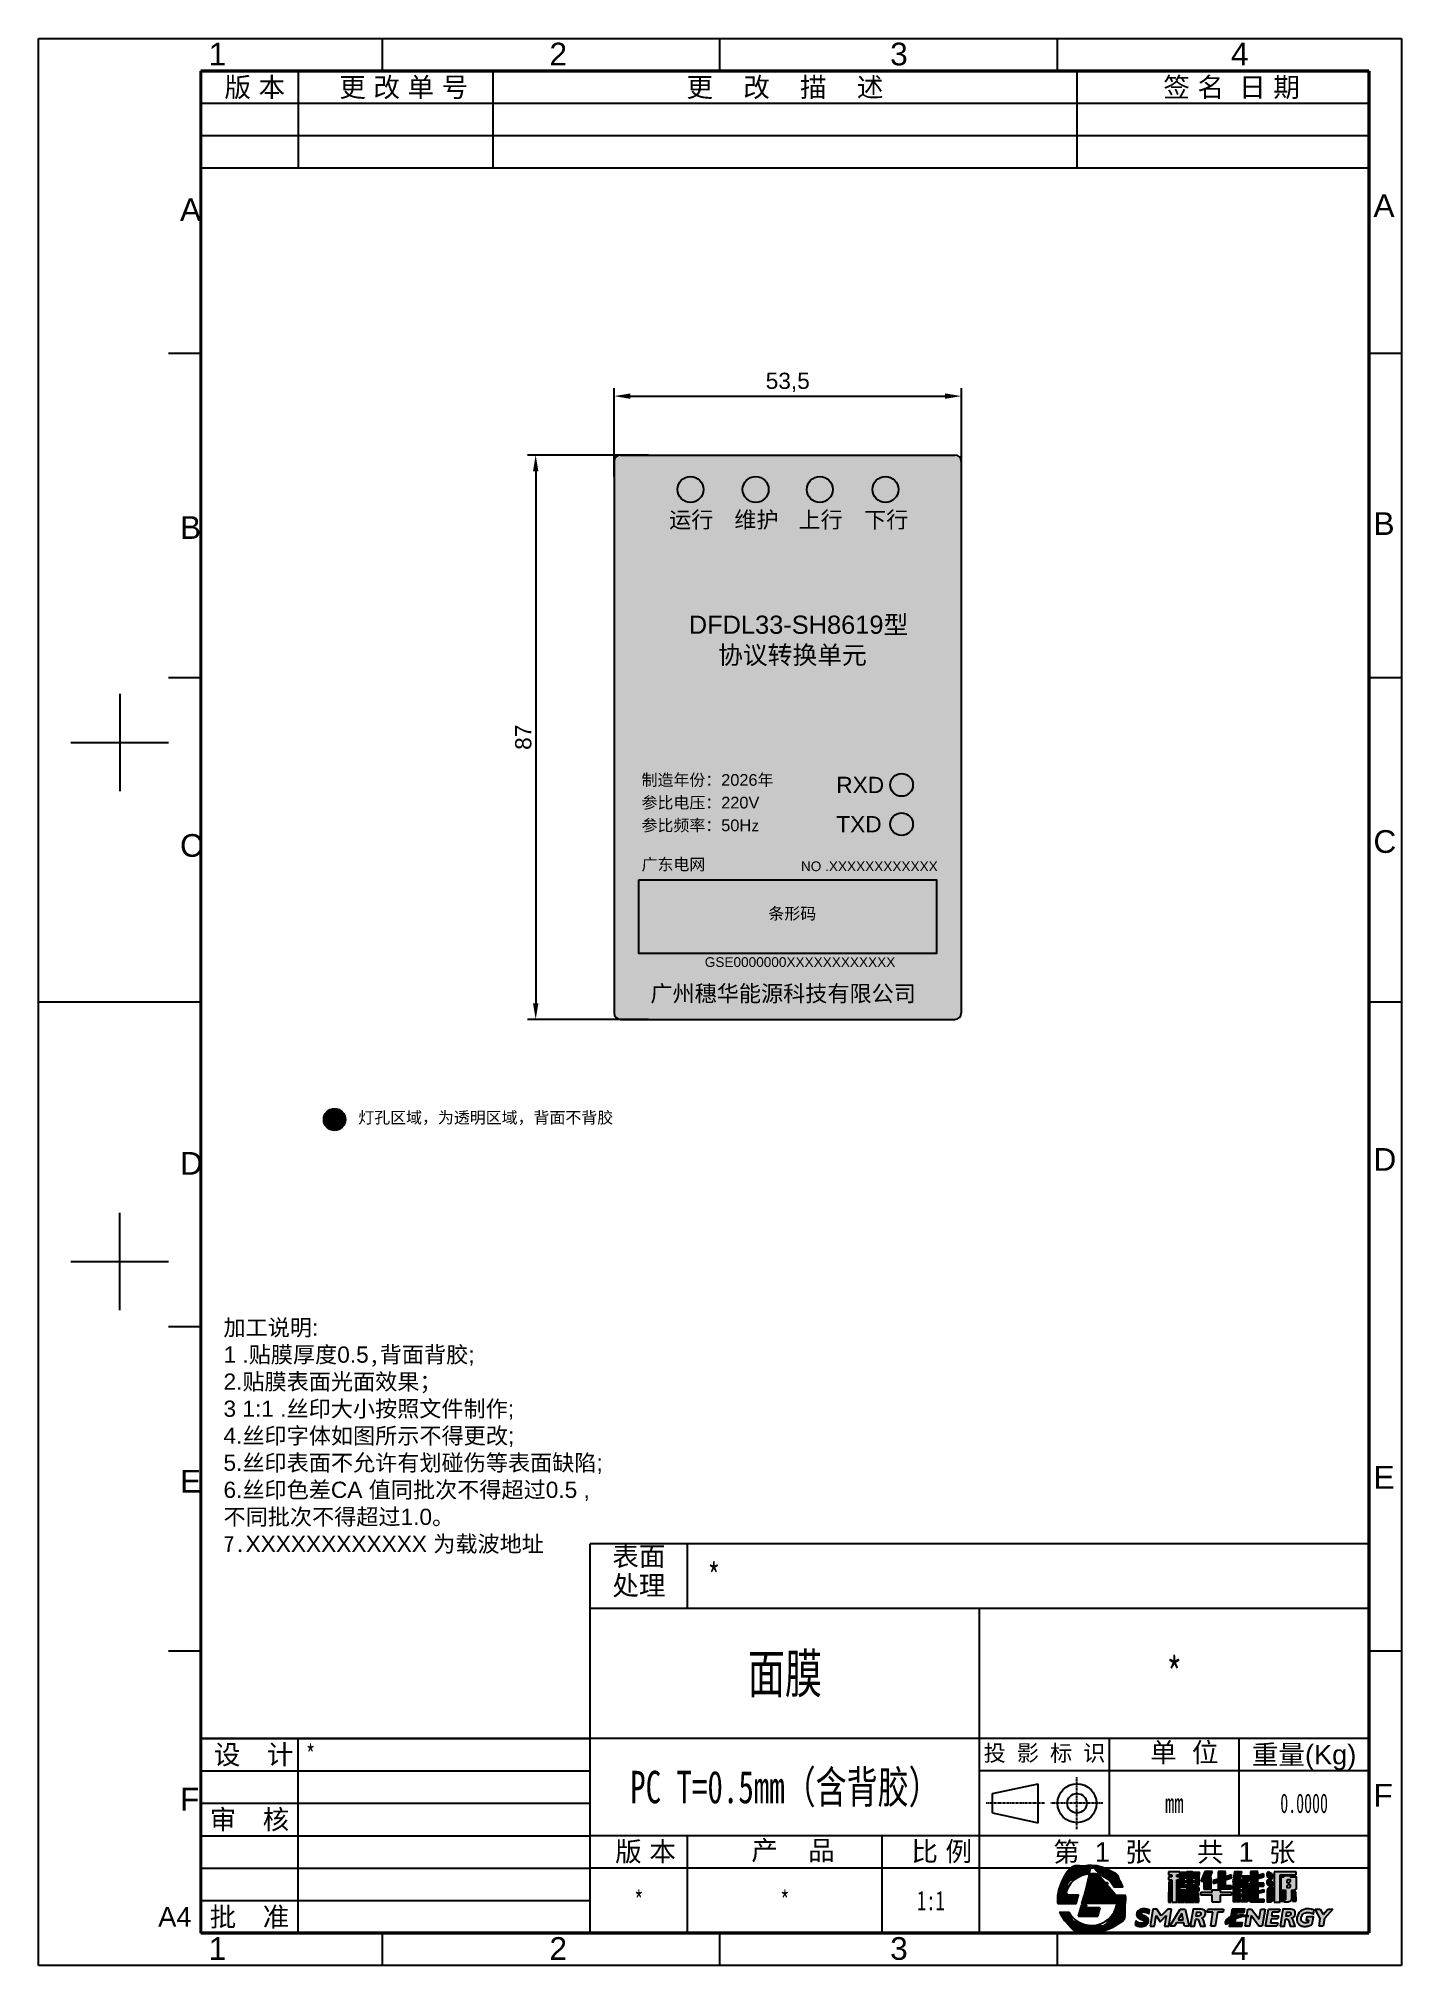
# Model space of a CAD drawing. Header units: millimetres. Extents: x 2011 to 2221, y 1238 to 1535.
import ezdxf

# ---------------------------------------------------------------- set-up
doc = ezdxf.new("R2010")
doc.units = ezdxf.units.MM
doc.linetypes.add('CENTER', pattern=[0.6, 0.375, -0.075, 0.075, -0.075])
doc.layers.add('DEFAULT_1', color=7, linetype='CENTER')
doc.styles.get("Standard").update_dxf_attribs({"font": 'arial.ttf'})
doc.styles.add('TEXTSTYLE_3', font='txt', dxfattribs={"width": 0.7})
doc.styles.add('TEXTSTYLE_4', font='txt', dxfattribs={"width": 0.6})
doc.dimstyles.new('ISO-25', dxfattribs={"dimtxt": 2.5, "dimasz": 2.5, "dimexe": 1.25, "dimexo": 0.625, "dimtad": 1, "dimtxsty": 'Standard', "dimcen": 2.5, "dimadec": 0, "dimazin": 0, "dimtfac": 1, "dimtmove": 0, "dimatfit": 3, "dimfxl": 0, "dimarcsym": 0})

msp = doc.modelspace()

# ---------------------------------------------------------------- texts
at = {"color": 0, "linetype": 'Continuous', "line_spacing_factor": 0.9}
for s, insert, char_height, width, attachment_point in [('1', (2037.577, 1534.283), 3.5, 2.8, 1), ('2', (2090.077, 1534.283), 3.5, 2.8, 1), ('3', (2142.577, 1534.283), 3.5, 2.8, 1), ('4', (2195.077, 1534.283), 3.5, 2.8, 1), ('版 本', (2044.678, 1528.919), 3, 8.83162, 2), ('更 改 单 号', (2067.635, 1528.919), 3, 19.34534, 2), ('更    改    描    述', (2126.362, 1528.919), 3, 38.4, 2), ('签 名  日 期', (2195.185, 1528.919), 3, 21.84555, 2), ('A', (2033.153, 1510.299), 3.5, 2.8, 1), ('A', (2217.042, 1510.905), 3.5, 2.8, 1), ('B', (2033.153, 1461.299), 3.5, 2.8, 1), ('B', (2217.042, 1461.905), 3.5, 2.8, 1), ('C', (2033.153, 1412.299), 3.5, 2.8, 1), ('C', (2217.042, 1412.905), 3.5, 2.8, 1), ('D', (2033.153, 1363.299), 3.5, 2.8, 1), ('D', (2217.042, 1363.905), 3.5, 2.8, 1), ('E', (2033.153, 1314.299), 3.5, 2.8, 1), ('E', (2217.042, 1314.905), 3.5, 2.8, 1), ('{\\fSimSun|b0|i0|c134|p2;表面\\P处理}', (2103.862, 1302.483), 3, 12.8, 2), ('{\\fSimSun|b0|i0|c134|p2;设  计}', (2044.501, 1271.919), 3, 15.83918, 2), ('{\\fSimSun|b0|i0|c134|p2;投 影 标 识}', (2166.362, 1271.919), 2.5, 23.54307, 2), ('单  位', (2187.91, 1272.255), 3, 12.69591, 2), ('{\\fSimSun|b0|i0|c134|p2;重量}(Kg)', (2206.362, 1271.919), 3, 22.1503, 2), ('F', (2033.153, 1265.299), 3.5, 2.8, 1), ('F', (2217.042, 1265.905), 3.5, 2.8, 1), ('{\\fSimSun|b0|i0|c134|p2;审  核}', (2043.862, 1261.919), 3, 19.4278, 2), ('版 本', (2104.888, 1256.98), 3, 10.56181, 2), ('产    品', (2127.616, 1257.166), 3, 16.90742, 2), ('比 例', (2150.528, 1257), 3, 10.53217, 2), ('第  1  张      共  1  张', (2186.362, 1256.919), 3, 48, 2), ('A4', (2032.362, 1246.919), 3, 4.8, 2), ('{\\fSimSun|b0|i0|c134|p2;批  准}', (2043.862, 1246.919), 3, 20.35978, 2), ('1', (2037.577, 1242.283), 3.5, 2.8, 1), ('2', (2090.077, 1242.283), 3.5, 2.8, 1), ('3', (2142.577, 1242.283), 3.5, 2.8, 1), ('4', (2195.077, 1242.283), 3.5, 2.8, 1)]:
    msp.add_mtext(s, dxfattribs=dict(at, insert=insert, char_height=char_height, width=width, attachment_point=attachment_point))
at = {"color": 18, "attachment_point": 1}
for s, width, insert, char_height in [('{\\fSimHei|b0|i0|c134|p49;运行}', 12.66967, (2108.522, 1462.009), 2.5), ('{\\fSimHei|b0|i0|c134|p49;维护}', 12.66967, (2118.565, 1462.009), 2.5), ('{\\fSimHei|b0|i0|c134|p49;上行}', 12.66967, (2128.449, 1462.009), 2.5), ('{\\fSimHei|b0|i0|c134|p49;下行}', 12.66967, (2138.572, 1462.009), 2.5), ('{\\W1.435792; }DFDL33-SH8619{\\fSimHei|b0|i0|c134|p49;型\\P{\\W3.189743; }协议转换单元}', 36.66072, (2109.993, 1445.971), 2.8), ('{\\fSimHei|b0|i0|c134|p49;制造年份：}2026{\\fSimHei|b0|i0|c134|p49;年}', 24.21704, (2104.276, 1421.549), 1.8), ('RXD', 12.66967, (2134.281, 1421.131), 2.5), ('{\\fSimHei|b0|i0|c134|p49;参比电压：}220V', 24.21704, (2104.276, 1418.049), 1.8), ('{\\fSimHei|b0|i0|c134|p49;参比频率：}50H{\\fSimHei|b0|i0|c134|p49;z}', 24.21704, (2104.276, 1414.549), 1.8), ('TXD', 12.66967, (2134.281, 1415.076), 2.5), ('{\\fSimHei|b0|i0|c134|p49;广东电网}', 24.21704, (2104.276, 1408.537), 1.8), ('NO .XXXXXXXXXXXX', 27.95084, (2128.831, 1408.087), 1.5), ('{\\fSimHei|b0|i0|c134|p49;条形码}', 24.21704, (2123.826, 1400.957), 1.8), ('GSE0000000XXXXXXXXXXXX', 24.21704, (2114.018, 1393.323), 1.5), ('{\\fSimHei|b0|i0|c134|p49;广州穗华能源科技有限公司}', 57.26638, (2105.63, 1388.978), 2.5)]:
    msp.add_mtext_dynamic_manual_height_columns(s, width=width, gutter_width=12.5, heights=[0], dxfattribs=dict(at, insert=insert, char_height=char_height))
at = {"color": 0, "insert": (2060.622, 1369.509), "char_height": 1.8, "attachment_point": 1}
msp.add_mtext_dynamic_manual_height_columns('{\\fSimHei|b0|i0|c134|p49;灯孔区域，为透明区域，背面不背胶}', width=44.29661, gutter_width=12.5, heights=[0], dxfattribs=at)
at = {"insert": (2039.858, 1337.489), "char_height": 2.5, "attachment_point": 1}
msp.add_mtext_dynamic_manual_height_columns('{\\fSimSun|b0|i0|c134|p2;加工说明}:\\P1 .{\\fSimSun|b0|i0|c134|p2;贴膜厚度}0.5{\\fSimSun|b0|i0|c134|p2;,背面背胶}; {\\fSimSun|b0|i0|c134|p2;\\P}2.{\\fSimSun|b0|i0|c134|p2;贴膜表面光面效果；\\P}3 1:1 .{\\fSimSun|b0|i0|c134|p2;丝印大小按照文件制作};\\P4.{\\fSimSun|b0|i0|c134|p2;丝印字体如图所示不得更改};\\P5.{\\fSimSun|b0|i0|c134|p2;丝印表面不允许有划碰伤等表面缺陷};\\P6.{\\fSimSun|b0|i0|c134|p2;丝印色差}CA {\\fSimSun|b0|i0|c134|p2;值同批次不得超过}0.5 ,\\P{\\fSimSun|b0|i0|c134|p2;不同批次不得超过}1.0{\\fSimSun|b0|i0|c134|p2;。\\P7.}XXXXXXXXXXXX {\\fSimSun|b0|i0|c134|p2;为载波地址}', width=67.22747, gutter_width=12.5, heights=[0], dxfattribs=at)
at = {"color": 0, "linetype": 'Continuous', "line_spacing_factor": 0.9}
for s, insert, char_height, width, attachment_point, style in [(' *', (2112.562, 1299.919), 4, 5.6, 1, 'TEXTSTYLE_3'), ('{\\fSimSun|b0|i0|c134|p2;面膜}', (2126.362, 1285.919), 6, 54.53488, 2, 'TEXTSTYLE_3'), ('*', (2186.362, 1285.419), 5, 3.5, 2, 'TEXTSTYLE_3'), ('*', (2052.562, 1271.919), 3, 2.1, 1, 'TEXTSTYLE_3'), ('{\\fSimSun|b0|i0|c134|p2;PC T=0.5mm（含背胶）}', (2126.362, 1267.919), 5, 64.61146, 2, 'TEXTSTYLE_3'), ('mm', (2186.362, 1264.419), 3, 4.2, 2, 'TEXTSTYLE_3'), ('0.0000', (2206.362, 1264.419), 3, 10.8, 2, 'TEXTSTYLE_4'), ('*', (2103.862, 1249.419), 3, 2.1, 2, 'TEXTSTYLE_3'), ('*', (2126.362, 1249.419), 3, 2.1, 2, 'TEXTSTYLE_3'), ('1:1', (2148.862, 1249.419), 3, 6.3, 2, 'TEXTSTYLE_3')]:
    msp.add_mtext(s, dxfattribs=dict(at, insert=insert, char_height=char_height, width=width, attachment_point=attachment_point, style=style))

# ---------------------------------------------------------------- blocks, each defined once
blk = doc.blocks.new('*D8')
at = {"color": 0, "lineweight": -2}
for p, q in [((2100.05, 1467.43), (2100.05, 1481.05)), ((2102.55, 1479.8), (2151.05, 1479.8)), ((2153.55, 1467.43), (2153.55, 1481.05))]:
    blk.add_line(p, q, dxfattribs=at)
at = {"color": 0}
for points in [[(2102.55, 1480.22), (2102.55, 1479.39), (2100.05, 1479.8)], [(2151.05, 1480.22), (2151.05, 1479.39), (2153.55, 1479.8)]]:
    blk.add_solid(points, dxfattribs=at)
at = {"layer": 'Defpoints', "color": 0}
for p in [(2153.55, 1479.8), (2100.05, 1466.81), (2153.55, 1466.81)]:
    blk.add_point(p, dxfattribs=at)
at = {"color": 0, "insert": (2126.8, 1481.93), "char_height": 2.5, "attachment_point": 5}
blk.add_mtext('53,5', dxfattribs=at)
blk = doc.blocks.new('*D9')
at = {"color": 0, "lineweight": -2}
for p, q in [((2105.34, 1470.72), (2086.71, 1470.72)), ((2087.96, 1468.22), (2087.96, 1386.22)), ((2105.34, 1383.72), (2086.71, 1383.72))]:
    blk.add_line(p, q, dxfattribs=at)
at = {"color": 0}
for points in [[(2087.55, 1468.22), (2088.38, 1468.22), (2087.96, 1470.72)], [(2087.55, 1386.22), (2088.38, 1386.22), (2087.96, 1383.72)]]:
    blk.add_solid(points, dxfattribs=at)
at = {"layer": 'Defpoints', "color": 0}
for p in [(2105.96, 1470.72), (2087.96, 1383.72), (2105.96, 1383.72)]:
    blk.add_point(p, dxfattribs=at)
at = {"color": 0, "insert": (2086.06, 1427.22), "char_height": 2.5, "attachment_point": 5, "rotation": 90}
blk.add_mtext('87', dxfattribs=at)

# ---------------------------------------------------------------- dimensions: what is measured, and where the dimension line sits
at = {"color": 242}
dim = msp.add_linear_dim(base=(2153.546, 1479.804), p1=(2100.046, 1466.808), p2=(2153.546, 1466.808), dimstyle='ISO-25', dxfattribs=at)
dim.commit()
dim.dimension.update_dxf_attribs({"geometry": '*D8', "text_midpoint": (2126.796, 1481.931)})
dim = msp.add_linear_dim(base=(2087.962, 1383.723), p1=(2105.96, 1470.724), p2=(2105.96, 1383.723), angle=90, dimstyle='ISO-25', dxfattribs=at)
dim.commit()
dim.dimension.update_dxf_attribs({"geometry": '*D9', "text_midpoint": (2086.06, 1427.224)})

# ---------------------------------------------------------------- hatches: boundary and pattern name
h = msp.add_hatch(color=7)
h.dxf.hatch_style = 1
h.paths.add_polyline_path([(2100.046, 1384.723, 0.4142136), (2101.046, 1383.723), (2152.546, 1383.723, 0.4142136), (2153.546, 1384.723), (2153.546, 1469.724, 0.4142136), (2152.546, 1470.724), (2101.046, 1470.724, 0.4142136), (2100.046, 1469.724)])
h = msp.add_hatch(color=3)
h.dxf.hatch_style = 1
h.paths.add_polyline_path([(2109.81, 1465.416, 1), (2113.81, 1465.416, 1)])
h.paths.add_polyline_path([(2119.854, 1465.416, 1), (2123.854, 1465.416, 1)])
h.paths.add_polyline_path([(2129.737, 1465.416, 1), (2133.737, 1465.416, 1)])
h.paths.add_polyline_path([(2139.86, 1465.416, 1), (2143.86, 1465.416, 1)])
h.paths.add_polyline_path([(2142.596, 1419.878, 1), (2146.096, 1419.878, 1)])
h.paths.add_polyline_path([(2146.096, 1413.823, 1), (2142.596, 1413.823, 1)])
h = msp.add_hatch(color=3)
h.dxf.hatch_style = 1
h.paths.add_polyline_path([(2058.636, 1368.302, 1), (2055.296, 1368.302, 1)])
at = {"linetype": 'Continuous'}
h = msp.add_hatch(dxfattribs=at)
h.set_pattern_fill('XSEC0001', color=0, angle=45, style=0, pattern_type=0)
h.set_pattern_definition([(45, (2011.3622, 1237.9185), (-0.707107, 0.707107), []), (45, (2011.355122, 1237.925584), (-0.0070710678, 0.0070710678), [])])
edge = h.paths.add_edge_path()
edge.add_spline(control_points=[(2172.507, 1248.749), (2172.507, 1248.749), (2172.507, 1248.749), (2172.507, 1248.749), (2172.507, 1248.749), (2172.138, 1247.446), (2172.138, 1247.446), (2172.138, 1247.446), (2177.554, 1247.446), (2177.554, 1247.446), (2177.242, 1245.541), (2175.587, 1244.087), (2173.594, 1244.087), (2172.087, 1244.087), (2170.774, 1244.917), (2170.088, 1246.146), (2170.088, 1246.146), (2168.736, 1246.146), (2168.736, 1246.146), (2169.511, 1244.223), (2171.394, 1242.865), (2173.594, 1242.865), (2176.485, 1242.865), (2178.829, 1245.21), (2178.829, 1248.1), (2178.829, 1248.32), (2178.815, 1248.536), (2178.789, 1248.749), (2178.789, 1248.749), (2177.555, 1248.749), (2177.555, 1248.749), (2177.555, 1248.749), (2177.555, 1248.749), (2177.555, 1248.749), (2177.555, 1248.749), (2172.507, 1248.749)], knot_values=[-1, 0, 0, 0, 0, 0, 1, 1, 1, 2, 2, 2, 3, 3, 3, 4, 4, 4, 5, 5, 5, 6, 6, 6, 7, 7, 7, 8, 8, 8, 9, 9, 9, 10, 10, 10, 11, 11, 11, 11], degree=3, periodic=0)
edge.add_spline(control_points=[(2173.594, 1253.336), (2173.594, 1253.336), (2173.594, 1253.336), (2173.594, 1253.336), (2175.791, 1253.336), (2177.672, 1251.981), (2178.449, 1250.061), (2178.449, 1250.061), (2177.096, 1250.061), (2177.096, 1250.061), (2176.409, 1251.286), (2175.098, 1252.114), (2173.594, 1252.114), (2171.598, 1252.114), (2169.943, 1250.657), (2169.633, 1248.749), (2169.633, 1248.749), (2171.589, 1248.749), (2171.589, 1248.749), (2171.589, 1248.749), (2171.219, 1247.446), (2171.219, 1247.446), (2171.219, 1247.446), (2168.4, 1247.446), (2168.4, 1247.446), (2168.4, 1247.446), (2168.407, 1247.458), (2168.407, 1247.458), (2168.407, 1247.458), (2168.398, 1247.458), (2168.398, 1247.458), (2168.372, 1247.669), (2168.359, 1247.883), (2168.359, 1248.1), (2168.359, 1250.991), (2170.703, 1253.336), (2173.594, 1253.336), (2173.594, 1253.336), (2173.594, 1253.336)], knot_values=[-1, 0, 0, 0, 0, 0, 1, 1, 1, 2, 2, 2, 3, 3, 3, 4, 4, 4, 5, 5, 5, 6, 6, 6, 7, 7, 7, 8, 8, 8, 9, 9, 9, 10, 10, 10, 11, 11, 11, 12, 12, 12, 12], degree=3, periodic=0)
for points in [[(2172.577, 1248.946), (2173.089, 1250.688), (2176.12, 1250.688), (2175.687, 1249.376), (2173.521, 1249.376), (2173.4, 1248.946)], [(2186.729, 1247.687), (2186.729, 1251.107), (2187.239, 1251.107), (2187.239, 1251.13), (2187.239, 1251.13), (2187.239, 1251.51), (2187.239, 1251.51), (2187.239, 1251.571), (2186.729, 1251.571), (2186.729, 1251.896), (2187.219, 1251.896), (2187.219, 1251.97), (2187.219, 1252.349), (2187.219, 1252.36), (2185.475, 1252.36), (2185.475, 1251.896), (2185.965, 1251.896), (2185.965, 1251.571), (2185.455, 1251.571), (2185.455, 1251.51), (2185.455, 1251.51), (2185.455, 1251.13), (2185.455, 1251.13), (2185.455, 1251.107), (2185.965, 1251.107), (2185.965, 1247.687)], [(2185.84, 1247.687), (2185.885, 1250.805), (2185.5, 1250.805), (2185.455, 1247.687)], [(2187.239, 1247.687), (2187.194, 1250.805), (2186.814, 1250.805), (2186.859, 1247.687)], [(2192.052, 1249.701), (2192.052, 1251.495), (2191.867, 1251.495), (2192.231, 1252.424), (2191.052, 1252.424), (2190.442, 1250.91), (2190.917, 1250.91), (2190.917, 1249.701)], [(2193.195, 1249.746), (2195.18, 1249.746), (2195.186, 1249.746), (2195.186, 1250.21), (2194.23, 1250.21), (2194.23, 1251.135), (2195.186, 1251.438), (2195.186, 1251.903), (2194.23, 1251.599), (2194.23, 1252.424), (2193.096, 1252.424), (2193.096, 1251.239), (2192.371, 1251.008), (2192.371, 1250.544), (2193.096, 1250.774), (2193.096, 1249.746)], [(2200.172, 1251.575), (2200.172, 1251.576), (2200.172, 1251.955), (2200.172, 1252.04), (2199.223, 1251.806), (2199.223, 1252.414), (2198.078, 1252.414), (2198.078, 1250.151), (2198.374, 1250.151), (2200.172, 1250.151), (2200.172, 1250.53), (2200.172, 1250.615), (2199.223, 1250.615), (2199.223, 1251.34)], [(2202.656, 1247.687), (2202.656, 1251.905), (2205.164, 1251.905), (2205.164, 1251.99), (2205.164, 1252.369), (2202.506, 1252.369), (2201.751, 1252.369), (2201.751, 1247.687)], [(2187.864, 1247.687), (2187.929, 1248.986), (2187.354, 1248.986), (2187.289, 1247.687)], [(2189.463, 1247.687), (2189.463, 1248.067), (2188.743, 1248.067), (2188.743, 1249.071), (2187.989, 1249.071), (2187.989, 1247.687)], [(2189.463, 1248.257), (2189.403, 1249.176), (2188.798, 1249.176), (2188.853, 1248.257)], [(2190.158, 1247.687), (2190.068, 1248.986), (2189.493, 1248.986), (2189.583, 1247.687)], [(2192.216, 1247.697), (2192.216, 1248.734), (2190.431, 1248.734), (2190.431, 1249.24), (2192.216, 1249.24), (2192.216, 1249.591), (2193.406, 1249.591), (2193.406, 1249.24), (2195.186, 1249.24), (2195.186, 1248.734), (2193.406, 1248.734), (2193.406, 1247.697)], [(2199.223, 1249.001), (2199.223, 1248.146), (2200.172, 1248.146), (2200.172, 1248.062), (2200.172, 1247.682), (2198.374, 1247.682), (2198.078, 1247.682), (2198.078, 1249.946), (2199.223, 1249.946), (2199.223, 1249.381), (2200.172, 1249.616), (2200.172, 1249.236)], [(2203.28, 1247.807), (2203.4, 1249.266), (2202.836, 1249.266), (2202.716, 1247.807)], [(2205.164, 1247.807), (2205.069, 1249.266), (2204.505, 1249.266), (2204.595, 1247.807)], [(2174.583, 1245.51), (2174.923, 1246.822), (2172.758, 1246.822), (2172.89, 1247.253), (2172.067, 1247.253), (2171.553, 1245.51)]]:
    msp.add_hatch(color=0, dxfattribs=at).paths.add_polyline_path(points)
h = msp.add_hatch(color=0, dxfattribs=at)
edge = h.paths.add_edge_path()
edge.add_spline(control_points=[(2190.118, 1251.665), (2190.118, 1251.665), (2189.113, 1251.665), (2189.113, 1251.665), (2189.113, 1251.665), (2189.113, 1251.854), (2189.113, 1251.854), (2189.113, 1251.854), (2190.169, 1251.854), (2190.169, 1251.854), (2190.169, 1251.854), (2190.169, 1252.319), (2190.169, 1252.319), (2190.169, 1252.319), (2189.113, 1252.319), (2189.113, 1252.319), (2189.113, 1252.319), (2189.113, 1252.424), (2189.113, 1252.424), (2189.113, 1252.424), (2188.369, 1252.424), (2188.369, 1252.424), (2188.369, 1252.424), (2188.369, 1252.319), (2188.369, 1252.319), (2188.369, 1252.319), (2187.313, 1252.319), (2187.313, 1252.319), (2187.313, 1252.319), (2187.313, 1251.854), (2187.313, 1251.854), (2187.313, 1251.854), (2188.369, 1251.854), (2188.369, 1251.854), (2188.369, 1251.854), (2188.369, 1251.665), (2188.369, 1251.665), (2188.369, 1251.665), (2187.369, 1251.665), (2187.369, 1251.665), (2187.369, 1251.665), (2187.369, 1249.961), (2187.369, 1249.961), (2187.369, 1249.961), (2188.369, 1249.961), (2188.369, 1249.961), (2188.369, 1249.961), (2188.369, 1249.646), (2188.369, 1249.646), (2188.369, 1249.646), (2187.314, 1249.646), (2187.314, 1249.646), (2187.314, 1249.646), (2187.314, 1249.266), (2187.314, 1249.266), (2187.314, 1249.266), (2189.878, 1249.266), (2189.878, 1249.266), (2189.932, 1249.267), (2189.98, 1249.28), (2190.023, 1249.305), (2190.065, 1249.331), (2190.099, 1249.365), (2190.124, 1249.409), (2190.149, 1249.451), (2190.162, 1249.499), (2190.163, 1249.551), (2190.163, 1249.551), (2190.163, 1249.891), (2190.163, 1249.891), (2190.163, 1249.891), (2189.333, 1249.891), (2189.333, 1249.891), (2189.333, 1249.891), (2189.333, 1249.741), (2189.333, 1249.741), (2189.332, 1249.715), (2189.323, 1249.693), (2189.305, 1249.675), (2189.286, 1249.657), (2189.264, 1249.647), (2189.238, 1249.646), (2189.238, 1249.646), (2189.113, 1249.646), (2189.113, 1249.646), (2189.113, 1249.646), (2189.113, 1249.961), (2189.113, 1249.961), (2189.113, 1249.961), (2189.683, 1249.961), (2189.683, 1249.961), (2189.764, 1249.962), (2189.837, 1249.983), (2189.902, 1250.026), (2189.968, 1250.068), (2190.019, 1250.126), (2190.058, 1250.197), (2190.097, 1250.268), (2190.117, 1250.348), (2190.118, 1250.436), (2190.118, 1250.436), (2190.118, 1251.665), (2190.118, 1251.665), (2190.118, 1251.665), (2190.118, 1251.665), (2190.118, 1251.665)], knot_values=[0, 0, 0, 0, 1, 1, 1, 2, 2, 2, 3, 3, 3, 4, 4, 4, 5, 5, 5, 6, 6, 6, 7, 7, 7, 8, 8, 8, 9, 9, 9, 10, 10, 10, 11, 11, 11, 12, 12, 12, 13, 13, 13, 14, 14, 14, 15, 15, 15, 16, 16, 16, 17, 17, 17, 18, 18, 18, 19, 19, 19, 20, 20, 20, 21, 21, 21, 22, 22, 22, 23, 23, 23, 24, 24, 24, 25, 25, 25, 26, 26, 26, 27, 27, 27, 28, 28, 28, 29, 29, 29, 30, 30, 30, 31, 31, 31, 32, 32, 32, 33, 33, 33, 34, 34, 34, 35, 35, 35, 35], degree=3, periodic=0)
edge = h.paths.add_edge_path()
edge.add_spline(control_points=[(2189.66, 1250.727), (2189.66, 1250.727), (2189.66, 1250.534), (2189.66, 1250.534), (2189.66, 1250.427), (2189.573, 1250.34), (2189.467, 1250.34), (2189.467, 1250.34), (2189.111, 1250.34), (2189.111, 1250.34), (2189.111, 1250.34), (2189.111, 1250.534), (2189.111, 1250.534), (2189.111, 1250.64), (2189.198, 1250.727), (2189.304, 1250.727), (2189.304, 1250.727), (2189.66, 1250.727), (2189.66, 1250.727), (2189.66, 1250.727), (2189.66, 1250.727), (2189.66, 1250.727)], knot_values=[0, 0, 0, 0, 1, 1, 1, 2, 2, 2, 3, 3, 3, 4, 4, 4, 5, 5, 5, 6, 6, 6, 7, 7, 7, 7], degree=3, periodic=0)
edge = h.paths.add_edge_path()
edge.add_spline(control_points=[(2189.66, 1251.348), (2189.66, 1251.348), (2189.66, 1251.155), (2189.66, 1251.155), (2189.66, 1251.049), (2189.573, 1250.962), (2189.467, 1250.962), (2189.467, 1250.962), (2189.111, 1250.962), (2189.111, 1250.962), (2189.111, 1250.962), (2189.111, 1251.155), (2189.111, 1251.155), (2189.111, 1251.261), (2189.198, 1251.348), (2189.304, 1251.348), (2189.304, 1251.348), (2189.66, 1251.348), (2189.66, 1251.348), (2189.66, 1251.348), (2189.66, 1251.348), (2189.66, 1251.348)], knot_values=[0, 0, 0, 0, 1, 1, 1, 2, 2, 2, 3, 3, 3, 4, 4, 4, 5, 5, 5, 6, 6, 6, 7, 7, 7, 7], degree=3, periodic=0)
edge = h.paths.add_edge_path()
edge.add_spline(control_points=[(2187.821, 1250.727), (2187.821, 1250.727), (2188.178, 1250.727), (2188.178, 1250.727), (2188.284, 1250.727), (2188.371, 1250.64), (2188.371, 1250.534), (2188.371, 1250.534), (2188.371, 1250.34), (2188.371, 1250.34), (2188.371, 1250.34), (2188.015, 1250.34), (2188.015, 1250.34), (2187.908, 1250.34), (2187.821, 1250.427), (2187.821, 1250.534), (2187.821, 1250.534), (2187.821, 1250.727), (2187.821, 1250.727), (2187.821, 1250.727), (2187.821, 1250.727), (2187.821, 1250.727)], knot_values=[0, 0, 0, 0, 1, 1, 1, 2, 2, 2, 3, 3, 3, 4, 4, 4, 5, 5, 5, 6, 6, 6, 7, 7, 7, 7], degree=3, periodic=0)
edge = h.paths.add_edge_path()
edge.add_spline(control_points=[(2187.821, 1251.348), (2187.821, 1251.348), (2188.178, 1251.348), (2188.178, 1251.348), (2188.284, 1251.348), (2188.371, 1251.261), (2188.371, 1251.155), (2188.371, 1251.155), (2188.371, 1250.962), (2188.371, 1250.962), (2188.371, 1250.962), (2188.015, 1250.962), (2188.015, 1250.962), (2187.908, 1250.962), (2187.821, 1251.049), (2187.821, 1251.155), (2187.821, 1251.155), (2187.821, 1251.348), (2187.821, 1251.348)], knot_values=[0, 0, 0, 0, 1, 1, 1, 2, 2, 2, 3, 3, 3, 4, 4, 4, 5, 5, 5, 6, 6, 6, 6], degree=3, periodic=0)
h = msp.add_hatch(color=0, dxfattribs=at)
edge = h.paths.add_edge_path()
edge.add_spline(control_points=[(2196.714, 1252.414), (2196.714, 1252.414), (2195.699, 1252.414), (2195.699, 1252.414), (2195.699, 1252.414), (2195.44, 1250.75), (2195.44, 1250.75), (2195.44, 1250.75), (2197.464, 1250.75), (2197.464, 1250.75), (2197.539, 1250.75), (2197.609, 1250.766), (2197.674, 1250.799), (2197.739, 1250.83), (2197.795, 1250.878), (2197.843, 1250.94), (2197.887, 1250.999), (2197.913, 1251.062), (2197.922, 1251.132), (2197.932, 1251.202), (2197.932, 1251.274), (2197.923, 1251.35), (2197.923, 1251.35), (2197.868, 1251.755), (2197.868, 1251.755), (2197.868, 1251.755), (2196.899, 1251.755), (2196.899, 1251.755), (2196.899, 1251.755), (2196.949, 1251.305), (2196.949, 1251.305), (2196.952, 1251.283), (2196.952, 1251.262), (2196.95, 1251.242), (2196.947, 1251.222), (2196.938, 1251.203), (2196.924, 1251.185), (2196.911, 1251.165), (2196.896, 1251.151), (2196.875, 1251.143), (2196.856, 1251.134), (2196.834, 1251.13), (2196.809, 1251.13), (2196.809, 1251.13), (2196.499, 1251.13), (2196.499, 1251.13), (2196.499, 1251.13), (2196.714, 1252.414), (2196.714, 1252.414)], knot_values=[0, 0, 0, 0, 1, 1, 1, 2, 2, 2, 3, 3, 3, 4, 4, 4, 5, 5, 5, 6, 6, 6, 7, 7, 7, 8, 8, 8, 9, 9, 9, 10, 10, 10, 11, 11, 11, 12, 12, 12, 13, 13, 13, 14, 14, 14, 15, 15, 15, 16, 16, 16, 16], degree=3, periodic=0)
h = msp.add_hatch(color=0, dxfattribs=at)
edge = h.paths.add_edge_path()
edge.add_spline(control_points=[(2196.704, 1248.082), (2196.704, 1248.082), (2196.704, 1247.702), (2196.704, 1247.702), (2196.704, 1247.702), (2197.404, 1247.702), (2197.404, 1247.702), (2197.491, 1247.703), (2197.571, 1247.724), (2197.642, 1247.766), (2197.713, 1247.808), (2197.771, 1247.864), (2197.813, 1247.936), (2197.856, 1248.007), (2197.878, 1248.088), (2197.878, 1248.177), (2197.878, 1248.177), (2197.878, 1250.56), (2197.878, 1250.56), (2197.878, 1250.56), (2195.49, 1250.56), (2195.49, 1250.56), (2195.49, 1250.56), (2195.49, 1247.702), (2195.49, 1247.702), (2195.49, 1247.702), (2196.439, 1247.702), (2196.439, 1247.702), (2196.439, 1247.702), (2196.439, 1248.497), (2196.439, 1248.497), (2196.439, 1248.497), (2196.929, 1248.497), (2196.929, 1248.497), (2196.929, 1248.497), (2196.929, 1248.222), (2196.929, 1248.222), (2196.928, 1248.181), (2196.915, 1248.148), (2196.889, 1248.122), (2196.863, 1248.096), (2196.83, 1248.083), (2196.789, 1248.082), (2196.789, 1248.082), (2196.704, 1248.082), (2196.704, 1248.082), (2196.704, 1248.082), (2196.704, 1248.082), (2196.704, 1248.082)], knot_values=[0, 0, 0, 0, 1, 1, 1, 2, 2, 2, 3, 3, 3, 4, 4, 4, 5, 5, 5, 6, 6, 6, 7, 7, 7, 8, 8, 8, 9, 9, 9, 10, 10, 10, 11, 11, 11, 12, 12, 12, 13, 13, 13, 14, 14, 14, 15, 15, 15, 16, 16, 16, 16], degree=3, periodic=0)
edge = h.paths.add_edge_path()
edge.add_spline(control_points=[(2196.39, 1250.005), (2196.39, 1250.005), (2196.771, 1250.005), (2196.771, 1250.005), (2196.885, 1250.005), (2196.978, 1249.912), (2196.978, 1249.798), (2196.978, 1249.798), (2196.978, 1249.591), (2196.978, 1249.591), (2196.978, 1249.591), (2196.597, 1249.591), (2196.597, 1249.591), (2196.483, 1249.591), (2196.39, 1249.685), (2196.39, 1249.798), (2196.39, 1249.798), (2196.39, 1250.005), (2196.39, 1250.005), (2196.39, 1250.005), (2196.39, 1250.005), (2196.39, 1250.005)], knot_values=[0, 0, 0, 0, 1, 1, 1, 2, 2, 2, 3, 3, 3, 4, 4, 4, 5, 5, 5, 6, 6, 6, 7, 7, 7, 7], degree=3, periodic=0)
edge = h.paths.add_edge_path()
edge.add_spline(control_points=[(2196.39, 1249.34), (2196.39, 1249.34), (2196.771, 1249.34), (2196.771, 1249.34), (2196.885, 1249.34), (2196.978, 1249.247), (2196.978, 1249.133), (2196.978, 1249.133), (2196.978, 1248.926), (2196.978, 1248.926), (2196.978, 1248.926), (2196.597, 1248.926), (2196.597, 1248.926), (2196.483, 1248.926), (2196.39, 1249.019), (2196.39, 1249.133), (2196.39, 1249.133), (2196.39, 1249.34), (2196.39, 1249.34)], knot_values=[0, 0, 0, 0, 1, 1, 1, 2, 2, 2, 3, 3, 3, 4, 4, 4, 5, 5, 5, 6, 6, 6, 6], degree=3, periodic=0)
h = msp.add_hatch(color=0, dxfattribs=at)
edge = h.paths.add_edge_path()
edge.add_spline(control_points=[(2200.813, 1252.369), (2200.813, 1252.369), (2201.404, 1252.049), (2201.404, 1252.049), (2201.581, 1251.954), (2201.647, 1251.732), (2201.551, 1251.555), (2201.551, 1251.555), (2201.378, 1251.235), (2201.378, 1251.235), (2201.378, 1251.235), (2200.787, 1251.555), (2200.787, 1251.555), (2200.61, 1251.65), (2200.544, 1251.873), (2200.64, 1252.049), (2200.64, 1252.049), (2200.813, 1252.369), (2200.813, 1252.369)], knot_values=[0, 0, 0, 0, 1, 1, 1, 2, 2, 2, 3, 3, 3, 4, 4, 4, 5, 5, 5, 6, 6, 6, 6], degree=3, periodic=0)
h = msp.add_hatch(color=0, dxfattribs=at)
edge = h.paths.add_edge_path()
edge.add_spline(control_points=[(2200.813, 1251.167), (2200.813, 1251.167), (2201.404, 1250.847), (2201.404, 1250.847), (2201.581, 1250.751), (2201.647, 1250.529), (2201.551, 1250.353), (2201.551, 1250.353), (2201.378, 1250.032), (2201.378, 1250.032), (2201.378, 1250.032), (2200.787, 1250.352), (2200.787, 1250.352), (2200.61, 1250.448), (2200.544, 1250.67), (2200.64, 1250.846), (2200.64, 1250.846), (2200.813, 1251.167), (2200.813, 1251.167)], knot_values=[0, 0, 0, 0, 1, 1, 1, 2, 2, 2, 3, 3, 3, 4, 4, 4, 5, 5, 5, 6, 6, 6, 6], degree=3, periodic=0)
h = msp.add_hatch(color=0, dxfattribs=at)
edge = h.paths.add_edge_path()
edge.add_spline(control_points=[(2204.63, 1249.461), (2204.725, 1249.462), (2204.812, 1249.484), (2204.889, 1249.526), (2204.967, 1249.568), (2205.028, 1249.626), (2205.074, 1249.698), (2205.12, 1249.768), (2205.143, 1249.848), (2205.144, 1249.936), (2205.144, 1249.936), (2205.144, 1251.565), (2205.144, 1251.565), (2205.144, 1251.565), (2204.285, 1251.565), (2204.285, 1251.565), (2204.285, 1251.565), (2204.375, 1251.79), (2204.375, 1251.79), (2204.375, 1251.79), (2203.341, 1251.79), (2203.341, 1251.79), (2203.341, 1251.79), (2203.25, 1251.565), (2203.25, 1251.565), (2203.25, 1251.565), (2202.845, 1251.565), (2202.845, 1251.565), (2202.845, 1251.565), (2202.845, 1249.461), (2202.845, 1249.461), (2202.845, 1249.461), (2203.555, 1249.461), (2203.555, 1249.461), (2203.555, 1249.461), (2203.555, 1248.187), (2203.555, 1248.187), (2203.554, 1248.143), (2203.539, 1248.108), (2203.51, 1248.083), (2203.482, 1248.056), (2203.447, 1248.043), (2203.405, 1248.042), (2203.405, 1248.042), (2203.36, 1248.042), (2203.36, 1248.042), (2203.36, 1248.042), (2203.36, 1247.687), (2203.36, 1247.687), (2203.36, 1247.687), (2203.89, 1247.687), (2203.89, 1247.687), (2203.986, 1247.688), (2204.072, 1247.71), (2204.15, 1247.752), (2204.227, 1247.794), (2204.289, 1247.852), (2204.335, 1247.924), (2204.381, 1247.994), (2204.404, 1248.074), (2204.405, 1248.162), (2204.405, 1248.162), (2204.405, 1249.461), (2204.405, 1249.461), (2204.405, 1249.461), (2204.63, 1249.461), (2204.63, 1249.461), (2204.63, 1249.461), (2204.63, 1249.461), (2204.63, 1249.461)], knot_values=[0, 0, 0, 0, 1, 1, 1, 2, 2, 2, 3, 3, 3, 4, 4, 4, 5, 5, 5, 6, 6, 6, 7, 7, 7, 8, 8, 8, 9, 9, 9, 10, 10, 10, 11, 11, 11, 12, 12, 12, 13, 13, 13, 14, 14, 14, 15, 15, 15, 16, 16, 16, 17, 17, 17, 18, 18, 18, 19, 19, 19, 20, 20, 20, 21, 21, 21, 22, 22, 22, 23, 23, 23, 23], degree=3, periodic=0)
edge = h.paths.add_edge_path()
edge.add_spline(control_points=[(2204.289, 1251.142), (2204.289, 1251.142), (2204.289, 1250.935), (2204.289, 1250.935), (2204.289, 1250.821), (2204.196, 1250.728), (2204.082, 1250.728), (2204.082, 1250.728), (2203.701, 1250.728), (2203.701, 1250.728), (2203.701, 1250.728), (2203.701, 1250.935), (2203.701, 1250.935), (2203.701, 1251.048), (2203.794, 1251.142), (2203.908, 1251.142), (2203.908, 1251.142), (2204.289, 1251.142), (2204.289, 1251.142), (2204.289, 1251.142), (2204.289, 1251.142), (2204.289, 1251.142)], knot_values=[0, 0, 0, 0, 1, 1, 1, 2, 2, 2, 3, 3, 3, 4, 4, 4, 5, 5, 5, 6, 6, 6, 7, 7, 7, 7], degree=3, periodic=0)
edge = h.paths.add_edge_path()
edge.add_spline(control_points=[(2204.289, 1250.329), (2204.289, 1250.329), (2204.289, 1250.122), (2204.289, 1250.122), (2204.289, 1250.008), (2204.196, 1249.915), (2204.082, 1249.915), (2204.082, 1249.915), (2203.701, 1249.915), (2203.701, 1249.915), (2203.701, 1249.915), (2203.701, 1250.122), (2203.701, 1250.122), (2203.701, 1250.236), (2203.794, 1250.329), (2203.908, 1250.329), (2203.908, 1250.329), (2204.289, 1250.329), (2204.289, 1250.329)], knot_values=[0, 0, 0, 0, 1, 1, 1, 2, 2, 2, 3, 3, 3, 4, 4, 4, 5, 5, 5, 6, 6, 6, 6], degree=3, periodic=0)
h = msp.add_hatch(color=0, dxfattribs=at)
edge = h.paths.add_edge_path()
edge.add_spline(control_points=[(2201.108, 1249.901), (2201.108, 1249.901), (2201.529, 1249.901), (2201.529, 1249.901), (2201.529, 1249.901), (2201.529, 1248.121), (2201.529, 1248.121), (2201.529, 1247.89), (2201.339, 1247.7), (2201.108, 1247.7), (2201.108, 1247.7), (2200.687, 1247.7), (2200.687, 1247.7), (2200.687, 1247.7), (2200.687, 1249.48), (2200.687, 1249.48), (2200.687, 1249.711), (2200.876, 1249.901), (2201.108, 1249.901)], knot_values=[0, 0, 0, 0, 1, 1, 1, 2, 2, 2, 3, 3, 3, 4, 4, 4, 5, 5, 5, 6, 6, 6, 6], degree=3, periodic=0)
h = msp.add_hatch(color=0, dxfattribs=at)
edge = h.paths.add_edge_path()
edge.add_spline(control_points=[(2180.337, 1244.184), (2180.337, 1244.184), (2180.433, 1244.771), (2180.433, 1244.771), (2180.612, 1244.648), (2180.765, 1244.562), (2180.893, 1244.512), (2181.022, 1244.464), (2181.15, 1244.439), (2181.278, 1244.439), (2181.408, 1244.439), (2181.509, 1244.459), (2181.582, 1244.498), (2181.655, 1244.538), (2181.698, 1244.597), (2181.71, 1244.675), (2181.721, 1244.738), (2181.708, 1244.788), (2181.673, 1244.826), (2181.638, 1244.865), (2181.548, 1244.911), (2181.405, 1244.963), (2181.051, 1245.095), (2180.814, 1245.23), (2180.696, 1245.367), (2180.577, 1245.505), (2180.535, 1245.681), (2180.57, 1245.894), (2180.606, 1246.119), (2180.728, 1246.301), (2180.935, 1246.442), (2181.142, 1246.583), (2181.393, 1246.653), (2181.689, 1246.653), (2181.838, 1246.653), (2181.985, 1246.635), (2182.13, 1246.598), (2182.275, 1246.562), (2182.415, 1246.508), (2182.55, 1246.438), (2182.55, 1246.438), (2182.462, 1245.897), (2182.462, 1245.897), (2182.3, 1245.987), (2182.151, 1246.052), (2182.017, 1246.095), (2181.884, 1246.138), (2181.759, 1246.159), (2181.643, 1246.159), (2181.518, 1246.159), (2181.419, 1246.141), (2181.348, 1246.105), (2181.275, 1246.068), (2181.234, 1246.016), (2181.223, 1245.948), (2181.214, 1245.893), (2181.235, 1245.841), (2181.286, 1245.793), (2181.337, 1245.744), (2181.419, 1245.699), (2181.531, 1245.654), (2181.555, 1245.645), (2181.59, 1245.63), (2181.639, 1245.611), (2181.875, 1245.518), (2182.042, 1245.438), (2182.141, 1245.372), (2182.244, 1245.302), (2182.315, 1245.211), (2182.356, 1245.1), (2182.396, 1244.99), (2182.404, 1244.86), (2182.38, 1244.712), (2182.34, 1244.469), (2182.217, 1244.277), (2182.01, 1244.137), (2181.803, 1243.998), (2181.536, 1243.928), (2181.21, 1243.928), (2181.046, 1243.928), (2180.891, 1243.95), (2180.746, 1243.993), (2180.601, 1244.035), (2180.464, 1244.099), (2180.337, 1244.184)], knot_values=[0, 0, 0, 0, 1, 1, 1, 2, 2, 2, 3, 3, 3, 4, 4, 4, 5, 5, 5, 6, 6, 6, 7, 7, 7, 8, 8, 8, 9, 9, 9, 10, 10, 10, 11, 11, 11, 12, 12, 12, 13, 13, 13, 14, 14, 14, 15, 15, 15, 16, 16, 16, 17, 17, 17, 18, 18, 18, 19, 19, 19, 20, 20, 20, 21, 21, 21, 22, 22, 22, 23, 23, 23, 24, 24, 24, 25, 25, 25, 26, 26, 26, 27, 27, 27, 28, 28, 28, 28], degree=3, periodic=0)
h = msp.add_hatch(color=0, dxfattribs=at)
edge = h.paths.add_edge_path()
edge.add_spline(control_points=[(2188.825, 1243.975), (2188.825, 1243.975), (2189.256, 1246.612), (2189.256, 1246.612), (2189.256, 1246.612), (2190.229, 1246.612), (2190.229, 1246.612), (2190.588, 1246.612), (2190.842, 1246.55), (2190.993, 1246.425), (2191.143, 1246.301), (2191.197, 1246.108), (2191.154, 1245.847), (2191.13, 1245.701), (2191.072, 1245.576), (2190.98, 1245.473), (2190.888, 1245.369), (2190.758, 1245.281), (2190.59, 1245.21), (2190.652, 1245.186), (2190.704, 1245.146), (2190.747, 1245.09), (2190.79, 1245.034), (2190.824, 1244.963), (2190.849, 1244.878), (2190.849, 1244.878), (2191.122, 1243.975), (2191.122, 1243.975), (2191.122, 1243.975), (2190.378, 1243.975), (2190.378, 1243.975), (2190.378, 1243.975), (2190.167, 1244.735), (2190.167, 1244.735), (2190.132, 1244.855), (2190.084, 1244.938), (2190.022, 1244.983), (2189.961, 1245.029), (2189.866, 1245.051), (2189.739, 1245.051), (2189.73, 1245.051), (2189.716, 1245.051), (2189.7, 1245.05), (2189.683, 1245.048), (2189.67, 1245.048), (2189.661, 1245.048), (2189.661, 1245.048), (2189.486, 1243.975), (2189.486, 1243.975), (2189.486, 1243.975), (2188.825, 1243.975), (2188.825, 1243.975), (2188.825, 1243.975), (2188.825, 1243.975), (2188.825, 1243.975)], knot_values=[0, 0, 0, 0, 1, 1, 1, 2, 2, 2, 3, 3, 3, 4, 4, 4, 5, 5, 5, 6, 6, 6, 7, 7, 7, 8, 8, 8, 9, 9, 9, 10, 10, 10, 11, 11, 11, 12, 12, 12, 13, 13, 13, 14, 14, 14, 15, 15, 15, 16, 16, 16, 17, 17, 17, 18, 18, 18, 18], degree=3, periodic=0)
edge = h.paths.add_edge_path()
edge.add_spline(control_points=[(2190.057, 1245.53), (2190.179, 1245.53), (2190.274, 1245.556), (2190.342, 1245.607), (2190.41, 1245.657), (2190.452, 1245.735), (2190.469, 1245.839), (2190.485, 1245.939), (2190.467, 1246.014), (2190.413, 1246.066), (2190.359, 1246.118), (2190.274, 1246.144), (2190.157, 1246.144), (2190.157, 1246.144), (2189.84, 1246.144), (2189.84, 1246.144), (2189.84, 1246.144), (2189.74, 1245.53), (2189.74, 1245.53), (2189.74, 1245.53), (2190.057, 1245.53), (2190.057, 1245.53), (2190.057, 1245.53), (2190.057, 1245.53), (2190.057, 1245.53)], knot_values=[0, 0, 0, 0, 1, 1, 1, 2, 2, 2, 3, 3, 3, 4, 4, 4, 5, 5, 5, 6, 6, 6, 7, 7, 7, 8, 8, 8, 8], degree=3, periodic=0)
h.paths.add_polyline_path([(2191.97, 1243.975), (2192.32, 1246.122), (2191.448, 1246.122), (2191.528, 1246.612), (2193.968, 1246.612), (2193.888, 1246.122), (2193.016, 1246.122), (2192.665, 1243.975)])
h.paths.add_polyline_path([(2187.93, 1243.975), (2187.825, 1244.488), (2186.689, 1244.488), (2186.394, 1243.975), (2185.691, 1243.975), (2187.271, 1246.612), (2188.032, 1246.612), (2188.629, 1243.975)])
h.paths.add_polyline_path([(2183.301, 1243.975), (2183.568, 1245.607), (2184.187, 1244.642), (2185.128, 1245.607), (2184.861, 1243.975), (2185.51, 1243.975), (2185.94, 1246.612), (2185.358, 1246.612), (2184.335, 1245.551), (2183.662, 1246.612), (2183.08, 1246.612), (2182.649, 1243.975)])
h.paths.add_polyline_path([(2187.731, 1244.94), (2187.525, 1245.943), (2186.953, 1244.94)])
h = msp.add_hatch(color=0, dxfattribs=at)
edge = h.paths.add_edge_path()
edge.add_spline(control_points=[(2197.832, 1245.541), (2196.639, 1245.589), (2195.67, 1245.21), (2194.797, 1244.549), (2194.681, 1244.461), (2194.173, 1244.071), (2194.208, 1244.574), (2194.288, 1245.732), (2197.18, 1245.837), (2197.832, 1245.541)], knot_values=[0, 0, 0, 0, 1, 1, 1, 2, 2, 2, 3, 3, 3, 3], degree=3, periodic=0)
h = msp.add_hatch(color=0, dxfattribs=at)
edge = h.paths.add_edge_path()
edge.add_spline(control_points=[(2197.059, 1246.05), (2197.059, 1246.05), (2197.159, 1246.667), (2197.159, 1246.667), (2197.159, 1246.667), (2195.328, 1246.667), (2195.328, 1246.667), (2195.328, 1246.667), (2195.233, 1246.084), (2195.233, 1246.084), (2195.233, 1246.084), (2194.879, 1243.919), (2194.879, 1243.919), (2194.879, 1243.919), (2196.711, 1243.919), (2196.711, 1243.919), (2196.711, 1243.919), (2196.811, 1244.535), (2196.811, 1244.535), (2196.811, 1244.535), (2195.722, 1244.535), (2195.722, 1244.535), (2195.722, 1244.535), (2195.693, 1244.535), (2195.693, 1244.535), (2195.693, 1244.535), (2195.698, 1244.564), (2195.698, 1244.564), (2195.782, 1245.079), (2195.843, 1245.485), (2195.935, 1246.05), (2195.935, 1246.05), (2197.059, 1246.05), (2197.059, 1246.05)], knot_values=[0, 0, 0, 0, 1, 1, 1, 2, 2, 2, 3, 3, 3, 4, 4, 4, 5, 5, 5, 6, 6, 6, 7, 7, 7, 8, 8, 8, 9, 9, 9, 10, 10, 10, 11, 11, 11, 11], degree=3, periodic=0)
h = msp.add_hatch(color=0, dxfattribs=at)
edge = h.paths.add_edge_path()
edge.add_spline(control_points=[(2207.624, 1244.284), (2207.443, 1244.164), (2207.258, 1244.074), (2207.068, 1244.016), (2206.878, 1243.957), (2206.676, 1243.928), (2206.461, 1243.928), (2206.254, 1243.928), (2206.069, 1243.96), (2205.906, 1244.024), (2205.743, 1244.087), (2205.608, 1244.179), (2205.501, 1244.3), (2205.388, 1244.426), (2205.311, 1244.575), (2205.269, 1244.745), (2205.227, 1244.914), (2205.222, 1245.096), (2205.254, 1245.291), (2205.321, 1245.702), (2205.511, 1246.032), (2205.825, 1246.282), (2206.139, 1246.532), (2206.522, 1246.657), (2206.973, 1246.657), (2207.138, 1246.657), (2207.297, 1246.638), (2207.451, 1246.598), (2207.605, 1246.56), (2207.759, 1246.499), (2207.913, 1246.418), (2207.913, 1246.418), (2207.819, 1245.84), (2207.819, 1245.84), (2207.659, 1245.929), (2207.503, 1245.995), (2207.352, 1246.039), (2207.201, 1246.083), (2207.056, 1246.105), (2206.919, 1246.105), (2206.652, 1246.105), (2206.432, 1246.033), (2206.257, 1245.888), (2206.082, 1245.744), (2205.974, 1245.545), (2205.932, 1245.291), (2205.892, 1245.043), (2205.932, 1244.846), (2206.052, 1244.7), (2206.173, 1244.554), (2206.355, 1244.48), (2206.599, 1244.48), (2206.664, 1244.48), (2206.73, 1244.487), (2206.796, 1244.501), (2206.862, 1244.515), (2206.929, 1244.535), (2206.998, 1244.561), (2206.998, 1244.561), (2207.052, 1244.893), (2207.052, 1244.893), (2207.052, 1244.893), (2206.689, 1244.893), (2206.689, 1244.893), (2206.689, 1244.893), (2206.77, 1245.389), (2206.77, 1245.389), (2206.77, 1245.389), (2207.804, 1245.389), (2207.804, 1245.389), (2207.804, 1245.389), (2207.624, 1244.284), (2207.624, 1244.284), (2207.624, 1244.284), (2207.624, 1244.284), (2207.624, 1244.284)], knot_values=[0, 0, 0, 0, 1, 1, 1, 2, 2, 2, 3, 3, 3, 4, 4, 4, 5, 5, 5, 6, 6, 6, 7, 7, 7, 8, 8, 8, 9, 9, 9, 10, 10, 10, 11, 11, 11, 12, 12, 12, 13, 13, 13, 14, 14, 14, 15, 15, 15, 16, 16, 16, 17, 17, 17, 18, 18, 18, 19, 19, 19, 20, 20, 20, 21, 21, 21, 22, 22, 22, 23, 23, 23, 24, 24, 24, 25, 25, 25, 25], degree=3, periodic=0)
edge = h.paths.add_edge_path()
edge.add_spline(control_points=[(2202.664, 1243.975), (2202.664, 1243.975), (2203.095, 1246.612), (2203.095, 1246.612), (2203.095, 1246.612), (2204.069, 1246.612), (2204.069, 1246.612), (2204.427, 1246.612), (2204.681, 1246.55), (2204.832, 1246.425), (2204.982, 1246.301), (2205.036, 1246.108), (2204.994, 1245.847), (2204.97, 1245.701), (2204.912, 1245.576), (2204.819, 1245.473), (2204.727, 1245.369), (2204.598, 1245.281), (2204.43, 1245.21), (2204.492, 1245.186), (2204.544, 1245.146), (2204.586, 1245.09), (2204.63, 1245.034), (2204.664, 1244.963), (2204.689, 1244.878), (2204.689, 1244.878), (2204.961, 1243.975), (2204.961, 1243.975), (2204.961, 1243.975), (2204.217, 1243.975), (2204.217, 1243.975), (2204.217, 1243.975), (2204.006, 1244.735), (2204.006, 1244.735), (2203.972, 1244.855), (2203.924, 1244.938), (2203.862, 1244.983), (2203.8, 1245.029), (2203.705, 1245.051), (2203.579, 1245.051), (2203.569, 1245.051), (2203.555, 1245.051), (2203.539, 1245.05), (2203.522, 1245.048), (2203.51, 1245.048), (2203.501, 1245.048), (2203.501, 1245.048), (2203.326, 1243.975), (2203.326, 1243.975), (2203.326, 1243.975), (2202.664, 1243.975), (2202.664, 1243.975), (2202.664, 1243.975), (2202.664, 1243.975), (2202.664, 1243.975)], knot_values=[0, 0, 0, 0, 1, 1, 1, 2, 2, 2, 3, 3, 3, 4, 4, 4, 5, 5, 5, 6, 6, 6, 7, 7, 7, 8, 8, 8, 9, 9, 9, 10, 10, 10, 11, 11, 11, 12, 12, 12, 13, 13, 13, 14, 14, 14, 15, 15, 15, 16, 16, 16, 17, 17, 17, 18, 18, 18, 18], degree=3, periodic=0)
edge = h.paths.add_edge_path()
edge.add_spline(control_points=[(2203.896, 1245.53), (2204.018, 1245.53), (2204.113, 1245.556), (2204.181, 1245.607), (2204.25, 1245.657), (2204.292, 1245.735), (2204.309, 1245.839), (2204.325, 1245.939), (2204.306, 1246.014), (2204.252, 1246.066), (2204.199, 1246.118), (2204.114, 1246.144), (2203.996, 1246.144), (2203.996, 1246.144), (2203.68, 1246.144), (2203.68, 1246.144), (2203.68, 1246.144), (2203.58, 1245.53), (2203.58, 1245.53), (2203.58, 1245.53), (2203.896, 1245.53), (2203.896, 1245.53), (2203.896, 1245.53), (2203.896, 1245.53), (2203.896, 1245.53)], knot_values=[0, 0, 0, 0, 1, 1, 1, 2, 2, 2, 3, 3, 3, 4, 4, 4, 5, 5, 5, 6, 6, 6, 7, 7, 7, 8, 8, 8, 8], degree=3, periodic=0)
h.paths.add_polyline_path([(2208.665, 1243.975), (2208.86, 1245.169), (2208.057, 1246.612), (2208.848, 1246.612), (2209.287, 1245.758), (2210.02, 1246.612), (2210.804, 1246.612), (2209.52, 1245.172), (2209.324, 1243.975)])
h.paths.add_polyline_path([(2200.433, 1243.975), (2200.864, 1246.612), (2202.626, 1246.612), (2202.546, 1246.126), (2201.443, 1246.126), (2201.356, 1245.589), (2202.41, 1245.589), (2202.329, 1245.098), (2201.276, 1245.098), (2201.173, 1244.469), (2202.308, 1244.469), (2202.227, 1243.975)])
h.paths.add_polyline_path([(2199.4, 1243.975), (2198.195, 1245.632), (2197.925, 1243.975), (2197.273, 1243.975), (2197.703, 1246.612), (2198.282, 1246.612), (2199.438, 1245.04), (2199.695, 1246.612), (2200.347, 1246.612), (2199.916, 1243.975)])

# ---------------------------------------------------------------- linework, layer by layer
at = {"color": 0, "linetype": 'Continuous'}
for p, q in [((2011.362, 1237.919), (2011.362, 1534.919)), ((2011.362, 1534.919), (2221.362, 1534.919)), ((2064.362, 1529.919), (2064.362, 1534.919)), ((2116.362, 1529.919), (2116.362, 1534.919)), ((2168.362, 1529.919), (2168.362, 1534.919)), ((2221.362, 1534.919), (2221.362, 1237.919)), ((2216.362, 1529.919), (2036.362, 1529.919)), ((2036.362, 1529.919), (2036.362, 1514.919)), ((2051.362, 1529.919), (2051.362, 1514.919)), ((2081.362, 1529.919), (2081.362, 1514.919)), ((2171.362, 1529.919), (2171.362, 1514.919)), ((2216.362, 1529.919), (2216.362, 1514.919)), ((2216.362, 1524.919), (2036.362, 1524.919)), ((2216.362, 1519.919), (2036.362, 1519.919)), ((2216.362, 1514.919), (2036.362, 1514.919)), ((2031.362, 1486.419), (2036.362, 1486.419)), ((2216.362, 1486.419), (2221.362, 1486.419)), ((2031.362, 1436.419), (2036.362, 1436.419)), ((2216.362, 1436.419), (2221.362, 1436.419)), ((2023.862, 1433.919), (2023.862, 1418.919)), ((2016.362, 1426.419), (2031.362, 1426.419)), ((2011.362, 1386.419), (2036.362, 1386.419)), ((2216.362, 1386.419), (2221.362, 1386.419)), ((2023.862, 1338.919), (2023.862, 1353.919)), ((2016.362, 1346.419), (2031.362, 1346.419)), ((2031.362, 1336.419), (2036.362, 1336.419)), ((2216.362, 1302.919), (2096.362, 1302.919)), ((2096.362, 1242.919), (2096.362, 1302.919)), ((2216.362, 1302.919), (2096.362, 1302.919)), ((2096.362, 1242.919), (2096.362, 1302.919)), ((2111.362, 1292.919), (2111.362, 1302.919)), ((2216.362, 1242.919), (2216.362, 1302.919)), ((2216.362, 1292.919), (2096.362, 1292.919)), ((2216.362, 1292.919), (2096.362, 1292.919)), ((2156.362, 1242.919), (2156.362, 1292.919)), ((2156.362, 1242.919), (2156.362, 1292.919)), ((2031.362, 1286.419), (2036.362, 1286.419)), ((2216.362, 1286.419), (2221.362, 1286.419)), ((2036.362, 1242.919), (2036.362, 1272.919)), ((2036.362, 1272.919), (2096.362, 1272.919)), ((2216.362, 1272.919), (2036.362, 1272.919)), ((2051.362, 1242.919), (2051.362, 1272.919)), ((2216.362, 1272.919), (2096.362, 1272.919)), ((2096.362, 1242.919), (2096.362, 1272.919)), ((2176.362, 1257.919), (2176.362, 1272.919)), ((2176.362, 1257.919), (2176.362, 1272.919)), ((2196.362, 1257.919), (2196.362, 1272.919)), ((2196.362, 1257.919), (2196.362, 1272.919)), ((2036.362, 1267.919), (2096.362, 1267.919)), ((2216.362, 1267.919), (2156.362, 1267.919)), ((2158.362, 1264.409), (2165.362, 1265.919)), ((2165.362, 1259.919), (2165.362, 1265.919)), ((2036.362, 1262.919), (2096.362, 1262.919)), ((2158.362, 1261.419), (2158.362, 1264.409)), ((2158.362, 1261.419), (2165.362, 1259.919)), ((2036.362, 1257.919), (2096.362, 1257.919)), ((2216.362, 1257.919), (2096.362, 1257.919)), ((2216.362, 1257.919), (2096.362, 1257.919)), ((2111.362, 1242.919), (2111.362, 1257.919)), ((2111.362, 1242.919), (2111.362, 1257.919)), ((2141.362, 1242.919), (2141.362, 1257.919)), ((2141.362, 1242.919), (2141.362, 1257.919)), ((2036.362, 1252.919), (2096.362, 1252.919)), ((2216.362, 1252.919), (2096.362, 1252.919)), ((2216.362, 1252.919), (2156.362, 1252.919)), ((2172.577, 1248.946), (2173.089, 1250.688)), ((2172.577, 1248.946), (2173.089, 1250.688)), ((2173.089, 1250.688), (2176.12, 1250.688)), ((2173.089, 1250.688), (2176.12, 1250.688)), ((2176.12, 1250.688), (2175.687, 1249.376)), ((2176.12, 1250.688), (2175.687, 1249.376)), ((2185.965, 1251.571), (2185.455, 1251.571)), ((2185.455, 1251.571), (2185.455, 1251.51)), ((2185.965, 1251.571), (2185.455, 1251.571)), ((2185.455, 1251.571), (2185.455, 1251.51)), ((2185.455, 1251.51), (2185.455, 1251.51)), ((2185.455, 1251.51), (2185.455, 1251.13)), ((2185.455, 1251.51), (2185.455, 1251.51)), ((2185.455, 1251.51), (2185.455, 1251.13)), ((2185.455, 1251.13), (2185.455, 1251.13)), ((2185.455, 1251.13), (2185.455, 1251.107)), ((2185.455, 1251.13), (2185.455, 1251.13)), ((2185.455, 1251.13), (2185.455, 1251.107)), ((2185.455, 1251.107), (2185.965, 1251.107)), ((2185.455, 1251.107), (2185.965, 1251.107)), ((2185.5, 1250.805), (2185.455, 1247.687)), ((2185.5, 1250.805), (2185.455, 1247.687)), ((2187.219, 1252.36), (2185.475, 1252.36)), ((2185.475, 1252.36), (2185.475, 1251.896)), ((2187.219, 1252.36), (2185.475, 1252.36)), ((2185.475, 1252.36), (2185.475, 1251.896)), ((2185.475, 1251.896), (2185.965, 1251.896)), ((2185.475, 1251.896), (2185.965, 1251.896)), ((2185.885, 1250.805), (2185.5, 1250.805)), ((2185.885, 1250.805), (2185.5, 1250.805)), ((2185.84, 1247.687), (2185.885, 1250.805)), ((2185.84, 1247.687), (2185.885, 1250.805)), ((2185.965, 1251.896), (2185.965, 1251.571)), ((2185.965, 1251.896), (2185.965, 1251.571)), ((2185.965, 1251.107), (2185.965, 1247.687)), ((2185.965, 1251.107), (2185.965, 1247.687)), ((2186.729, 1251.896), (2187.219, 1251.896)), ((2186.729, 1251.571), (2186.729, 1251.896)), ((2186.729, 1251.896), (2187.219, 1251.896)), ((2186.729, 1251.571), (2186.729, 1251.896)), ((2187.239, 1251.571), (2186.729, 1251.571)), ((2187.239, 1251.571), (2186.729, 1251.571)), ((2186.729, 1251.107), (2187.239, 1251.107)), ((2186.729, 1247.687), (2186.729, 1251.107)), ((2186.729, 1251.107), (2187.239, 1251.107)), ((2186.729, 1247.687), (2186.729, 1251.107)), ((2187.194, 1250.805), (2186.814, 1250.805)), ((2186.814, 1250.805), (2186.859, 1247.687)), ((2187.194, 1250.805), (2186.814, 1250.805)), ((2186.814, 1250.805), (2186.859, 1247.687)), ((2187.239, 1247.687), (2187.194, 1250.805)), ((2187.239, 1247.687), (2187.194, 1250.805)), ((2187.219, 1252.349), (2187.219, 1252.36)), ((2187.219, 1251.896), (2187.219, 1252.36)), ((2187.219, 1251.97), (2187.219, 1252.349)), ((2187.219, 1251.896), (2187.219, 1251.97)), ((2187.239, 1251.51), (2187.239, 1251.571)), ((2187.239, 1251.51), (2187.239, 1251.571)), ((2187.239, 1251.51), (2187.239, 1251.51)), ((2187.239, 1251.13), (2187.239, 1251.51)), ((2187.239, 1251.51), (2187.239, 1251.51)), ((2187.239, 1251.13), (2187.239, 1251.51)), ((2187.239, 1251.13), (2187.239, 1251.13)), ((2187.239, 1251.107), (2187.239, 1251.13)), ((2187.239, 1251.13), (2187.239, 1251.13)), ((2187.239, 1251.107), (2187.239, 1251.13)), ((2191.052, 1252.424), (2190.442, 1250.91)), ((2191.052, 1252.424), (2190.442, 1250.91)), ((2190.442, 1250.91), (2190.917, 1250.91)), ((2190.442, 1250.91), (2190.917, 1250.91)), ((2190.917, 1250.91), (2190.917, 1249.701)), ((2190.917, 1250.91), (2190.917, 1249.701)), ((2192.231, 1252.424), (2191.052, 1252.424)), ((2192.231, 1252.424), (2191.052, 1252.424)), ((2191.074, 1250.613), (2192.074, 1250.613)), ((2191.867, 1251.495), (2192.231, 1252.424)), ((2191.867, 1251.495), (2192.231, 1252.424)), ((2192.052, 1251.495), (2191.867, 1251.495)), ((2192.052, 1251.495), (2191.867, 1251.495)), ((2192.052, 1249.701), (2192.052, 1251.495)), ((2192.052, 1249.701), (2192.052, 1251.495)), ((2193.096, 1251.239), (2192.371, 1251.008)), ((2193.096, 1251.239), (2192.371, 1251.008)), ((2192.371, 1251.008), (2192.371, 1250.544)), ((2192.371, 1251.008), (2192.371, 1250.544)), ((2192.371, 1250.544), (2193.096, 1250.774)), ((2192.371, 1250.544), (2193.096, 1250.774)), ((2194.23, 1252.424), (2193.096, 1252.424)), ((2193.096, 1252.424), (2193.096, 1251.239)), ((2194.23, 1252.424), (2193.096, 1252.424)), ((2193.096, 1252.424), (2193.096, 1251.239)), ((2193.096, 1250.774), (2193.096, 1249.746)), ((2193.096, 1250.774), (2193.096, 1249.746)), ((2194.23, 1251.599), (2194.23, 1252.424)), ((2194.23, 1251.599), (2194.23, 1252.424)), ((2195.186, 1251.903), (2194.23, 1251.599)), ((2195.186, 1251.903), (2194.23, 1251.599)), ((2194.23, 1251.135), (2195.186, 1251.438)), ((2194.23, 1251.135), (2195.186, 1251.438)), ((2194.23, 1250.21), (2194.23, 1251.135)), ((2194.23, 1250.21), (2194.23, 1251.135)), ((2195.186, 1251.438), (2195.186, 1251.903)), ((2195.186, 1251.438), (2195.186, 1251.903)), ((2199.223, 1252.414), (2198.078, 1252.414)), ((2198.078, 1252.414), (2198.078, 1250.151)), ((2199.223, 1252.414), (2198.078, 1252.414)), ((2198.078, 1252.414), (2198.078, 1250.151)), ((2199.223, 1251.806), (2199.223, 1252.414)), ((2199.223, 1251.806), (2199.223, 1252.414)), ((2200.172, 1252.04), (2199.223, 1251.806)), ((2200.172, 1252.04), (2199.223, 1251.806)), ((2199.223, 1251.34), (2200.172, 1251.575)), ((2199.223, 1251.34), (2200.172, 1251.575)), ((2199.223, 1250.615), (2199.223, 1251.34)), ((2199.223, 1250.615), (2199.223, 1251.34)), ((2200.172, 1250.615), (2199.223, 1250.615)), ((2200.172, 1250.615), (2199.223, 1250.615)), ((2200.172, 1251.955), (2200.172, 1252.04)), ((2200.172, 1251.575), (2200.172, 1252.04)), ((2200.172, 1251.576), (2200.172, 1251.955)), ((2200.172, 1251.575), (2200.172, 1251.576)), ((2200.172, 1250.53), (2200.172, 1250.615)), ((2200.172, 1250.151), (2200.172, 1250.615)), ((2200.172, 1250.151), (2200.172, 1250.53)), ((2202.506, 1252.369), (2201.751, 1252.369)), ((2201.751, 1252.369), (2201.751, 1247.687)), ((2205.164, 1252.369), (2201.751, 1252.369)), ((2201.751, 1252.369), (2201.751, 1247.687)), ((2205.164, 1252.369), (2202.506, 1252.369)), ((2202.656, 1251.905), (2205.164, 1251.905)), ((2202.656, 1247.687), (2202.656, 1251.905)), ((2202.656, 1251.905), (2205.164, 1251.905)), ((2202.656, 1247.687), (2202.656, 1251.905)), ((2205.164, 1251.99), (2205.164, 1252.369)), ((2205.164, 1251.905), (2205.164, 1252.369)), ((2205.164, 1251.905), (2205.164, 1251.99)), ((2036.362, 1247.919), (2096.362, 1247.919)), ((2173.4, 1248.946), (2172.577, 1248.946)), ((2173.4, 1248.946), (2172.577, 1248.946)), ((2173.521, 1249.376), (2173.4, 1248.946)), ((2173.521, 1249.376), (2173.4, 1248.946)), ((2175.687, 1249.376), (2173.521, 1249.376)), ((2175.687, 1249.376), (2173.521, 1249.376)), ((2185.455, 1247.687), (2185.84, 1247.687)), ((2185.455, 1247.687), (2185.84, 1247.687)), ((2185.965, 1247.687), (2186.729, 1247.687)), ((2185.965, 1247.687), (2186.729, 1247.687)), ((2186.859, 1247.687), (2187.239, 1247.687)), ((2186.859, 1247.687), (2187.239, 1247.687)), ((2187.354, 1248.986), (2187.289, 1247.687)), ((2187.354, 1248.986), (2187.289, 1247.687)), ((2187.289, 1247.687), (2187.864, 1247.687)), ((2187.289, 1247.687), (2187.864, 1247.687)), ((2187.929, 1248.986), (2187.354, 1248.986)), ((2187.929, 1248.986), (2187.354, 1248.986)), ((2187.864, 1247.687), (2187.929, 1248.986)), ((2187.864, 1247.687), (2187.929, 1248.986)), ((2188.743, 1249.071), (2187.989, 1249.071)), ((2187.989, 1249.071), (2187.989, 1247.687)), ((2188.743, 1249.071), (2187.989, 1249.071)), ((2187.989, 1249.071), (2187.989, 1247.687)), ((2187.989, 1247.687), (2189.463, 1247.687)), ((2187.989, 1247.687), (2189.463, 1247.687)), ((2188.743, 1248.067), (2188.743, 1249.071)), ((2188.743, 1248.067), (2188.743, 1249.071)), ((2189.463, 1248.067), (2188.743, 1248.067)), ((2189.463, 1248.067), (2188.743, 1248.067)), ((2189.403, 1249.176), (2188.798, 1249.176)), ((2188.798, 1249.176), (2188.853, 1248.257)), ((2189.403, 1249.176), (2188.798, 1249.176)), ((2188.798, 1249.176), (2188.853, 1248.257)), ((2188.853, 1248.257), (2189.463, 1248.257)), ((2188.853, 1248.257), (2189.463, 1248.257)), ((2189.463, 1248.257), (2189.403, 1249.176)), ((2189.463, 1248.257), (2189.403, 1249.176)), ((2189.463, 1247.687), (2189.463, 1248.067)), ((2189.463, 1247.687), (2189.463, 1248.067)), ((2190.068, 1248.986), (2189.493, 1248.986)), ((2189.493, 1248.986), (2189.583, 1247.687)), ((2190.068, 1248.986), (2189.493, 1248.986)), ((2189.493, 1248.986), (2189.583, 1247.687)), ((2189.583, 1247.687), (2190.158, 1247.687)), ((2189.583, 1247.687), (2190.158, 1247.687)), ((2190.158, 1247.687), (2190.068, 1248.986)), ((2190.158, 1247.687), (2190.068, 1248.986)), ((2190.431, 1249.24), (2192.216, 1249.24)), ((2190.431, 1248.734), (2190.431, 1249.24)), ((2190.431, 1249.24), (2192.216, 1249.24)), ((2190.431, 1248.734), (2190.431, 1249.24)), ((2192.216, 1248.734), (2190.431, 1248.734)), ((2192.216, 1248.734), (2190.431, 1248.734)), ((2190.917, 1249.701), (2192.052, 1249.701)), ((2190.917, 1249.701), (2192.052, 1249.701)), ((2192.216, 1249.591), (2193.406, 1249.591)), ((2192.216, 1249.24), (2192.216, 1249.591)), ((2192.216, 1249.591), (2193.406, 1249.591)), ((2192.216, 1249.24), (2192.216, 1249.591)), ((2192.216, 1247.697), (2192.216, 1248.734)), ((2192.216, 1247.697), (2192.216, 1248.734)), ((2193.406, 1247.697), (2192.216, 1247.697)), ((2193.406, 1247.697), (2192.216, 1247.697)), ((2193.096, 1249.746), (2193.195, 1249.746)), ((2193.096, 1249.746), (2195.186, 1249.746)), ((2193.195, 1249.746), (2195.18, 1249.746)), ((2193.406, 1249.591), (2193.406, 1249.24)), ((2193.406, 1249.591), (2193.406, 1249.24)), ((2193.406, 1249.24), (2195.186, 1249.24)), ((2193.406, 1249.24), (2195.186, 1249.24)), ((2195.186, 1248.734), (2193.406, 1248.734)), ((2193.406, 1248.734), (2193.406, 1247.697)), ((2195.186, 1248.734), (2193.406, 1248.734)), ((2193.406, 1248.734), (2193.406, 1247.697)), ((2195.186, 1250.21), (2194.23, 1250.21)), ((2195.186, 1250.21), (2194.23, 1250.21)), ((2195.18, 1249.746), (2195.186, 1249.746)), ((2195.186, 1249.746), (2195.186, 1250.21)), ((2195.186, 1249.746), (2195.186, 1250.21)), ((2195.186, 1249.24), (2195.186, 1248.734)), ((2195.186, 1249.24), (2195.186, 1248.734)), ((2198.078, 1250.151), (2198.374, 1250.151)), ((2198.078, 1250.151), (2200.172, 1250.151)), ((2198.078, 1249.946), (2199.223, 1249.946)), ((2198.078, 1247.682), (2198.078, 1249.946)), ((2198.078, 1249.946), (2199.223, 1249.946)), ((2198.078, 1247.682), (2198.078, 1249.946)), ((2198.374, 1247.682), (2198.078, 1247.682)), ((2200.172, 1247.682), (2198.078, 1247.682)), ((2198.374, 1250.151), (2200.172, 1250.151)), ((2200.172, 1247.682), (2198.374, 1247.682)), ((2199.223, 1249.946), (2199.223, 1249.381)), ((2199.223, 1249.946), (2199.223, 1249.381)), ((2199.223, 1249.381), (2200.172, 1249.616)), ((2199.223, 1249.381), (2200.172, 1249.616)), ((2200.172, 1249.236), (2199.223, 1249.001)), ((2200.172, 1249.236), (2199.223, 1249.001)), ((2199.223, 1249.001), (2199.223, 1248.146)), ((2199.223, 1249.001), (2199.223, 1248.146)), ((2199.223, 1248.146), (2200.172, 1248.146)), ((2199.223, 1248.146), (2200.172, 1248.146)), ((2200.172, 1249.616), (2200.172, 1249.236)), ((2200.172, 1249.616), (2200.172, 1249.236)), ((2200.172, 1248.146), (2200.172, 1248.062)), ((2200.172, 1248.146), (2200.172, 1247.682)), ((2200.172, 1248.062), (2200.172, 1247.682)), ((2201.751, 1247.687), (2202.656, 1247.687)), ((2201.751, 1247.687), (2202.656, 1247.687)), ((2202.836, 1249.266), (2202.716, 1247.807)), ((2202.836, 1249.266), (2202.716, 1247.807)), ((2202.716, 1247.807), (2203.28, 1247.807)), ((2202.716, 1247.807), (2203.28, 1247.807)), ((2203.4, 1249.266), (2202.836, 1249.266)), ((2203.4, 1249.266), (2202.836, 1249.266)), ((2203.28, 1247.807), (2203.4, 1249.266)), ((2203.28, 1247.807), (2203.4, 1249.266)), ((2205.069, 1249.266), (2204.505, 1249.266)), ((2204.505, 1249.266), (2204.595, 1247.807)), ((2205.069, 1249.266), (2204.505, 1249.266)), ((2204.505, 1249.266), (2204.595, 1247.807)), ((2204.595, 1247.807), (2205.164, 1247.807)), ((2204.595, 1247.807), (2205.164, 1247.807)), ((2205.164, 1247.807), (2205.069, 1249.266)), ((2205.164, 1247.807), (2205.069, 1249.266)), ((2172.067, 1247.253), (2171.553, 1245.51)), ((2172.067, 1247.253), (2171.553, 1245.51)), ((2171.553, 1245.51), (2174.583, 1245.51)), ((2171.553, 1245.51), (2174.583, 1245.51)), ((2172.89, 1247.253), (2172.067, 1247.253)), ((2172.89, 1247.253), (2172.067, 1247.253)), ((2172.758, 1246.822), (2172.89, 1247.253)), ((2172.758, 1246.822), (2172.89, 1247.253)), ((2174.923, 1246.822), (2172.758, 1246.822)), ((2174.923, 1246.822), (2172.758, 1246.822)), ((2174.583, 1245.51), (2174.923, 1246.822)), ((2174.583, 1245.51), (2174.923, 1246.822)), ((2183.08, 1246.612), (2182.649, 1243.975)), ((2183.08, 1246.612), (2182.649, 1243.975)), ((2183.662, 1246.612), (2183.08, 1246.612)), ((2183.662, 1246.612), (2183.08, 1246.612)), ((2183.301, 1243.975), (2183.568, 1245.607)), ((2183.301, 1243.975), (2183.568, 1245.607)), ((2183.568, 1245.607), (2184.187, 1244.642)), ((2183.568, 1245.607), (2184.187, 1244.642)), ((2184.335, 1245.551), (2183.662, 1246.612)), ((2184.335, 1245.551), (2183.662, 1246.612)), ((2184.187, 1244.642), (2185.128, 1245.607)), ((2184.187, 1244.642), (2185.128, 1245.607)), ((2185.358, 1246.612), (2184.335, 1245.551)), ((2185.358, 1246.612), (2184.335, 1245.551)), ((2185.128, 1245.607), (2184.861, 1243.975)), ((2185.128, 1245.607), (2184.861, 1243.975)), ((2185.94, 1246.612), (2185.358, 1246.612)), ((2185.94, 1246.612), (2185.358, 1246.612)), ((2185.51, 1243.975), (2185.94, 1246.612)), ((2185.51, 1243.975), (2185.94, 1246.612)), ((2185.691, 1243.975), (2187.271, 1246.612)), ((2185.691, 1243.975), (2187.271, 1246.612)), ((2186.689, 1244.488), (2186.394, 1243.975)), ((2186.689, 1244.488), (2186.394, 1243.975)), ((2187.825, 1244.488), (2186.689, 1244.488)), ((2187.825, 1244.488), (2186.689, 1244.488)), ((2187.525, 1245.943), (2186.953, 1244.94)), ((2187.525, 1245.943), (2186.953, 1244.94)), ((2186.953, 1244.94), (2187.731, 1244.94)), ((2186.953, 1244.94), (2187.731, 1244.94)), ((2187.271, 1246.612), (2188.032, 1246.612)), ((2187.271, 1246.612), (2188.032, 1246.612)), ((2187.731, 1244.94), (2187.525, 1245.943)), ((2187.731, 1244.94), (2187.525, 1245.943)), ((2187.93, 1243.975), (2187.825, 1244.488)), ((2187.93, 1243.975), (2187.825, 1244.488)), ((2188.032, 1246.612), (2188.629, 1243.975)), ((2188.032, 1246.612), (2188.629, 1243.975)), ((2191.448, 1246.122), (2191.528, 1246.612)), ((2191.448, 1246.122), (2191.528, 1246.612)), ((2192.32, 1246.122), (2191.448, 1246.122)), ((2192.32, 1246.122), (2191.448, 1246.122)), ((2191.528, 1246.612), (2193.968, 1246.612)), ((2191.528, 1246.612), (2193.968, 1246.612)), ((2191.97, 1243.975), (2192.32, 1246.122)), ((2191.97, 1243.975), (2192.32, 1246.122)), ((2193.016, 1246.122), (2192.665, 1243.975)), ((2193.016, 1246.122), (2192.665, 1243.975)), ((2193.888, 1246.122), (2193.016, 1246.122)), ((2193.888, 1246.122), (2193.016, 1246.122)), ((2193.968, 1246.612), (2193.888, 1246.122)), ((2193.968, 1246.612), (2193.888, 1246.122)), ((2197.273, 1243.975), (2197.703, 1246.612)), ((2197.273, 1243.975), (2197.703, 1246.612)), ((2197.703, 1246.612), (2198.282, 1246.612)), ((2197.703, 1246.612), (2198.282, 1246.612)), ((2198.195, 1245.632), (2197.925, 1243.975)), ((2198.195, 1245.632), (2197.925, 1243.975)), ((2199.4, 1243.975), (2198.195, 1245.632)), ((2199.4, 1243.975), (2198.195, 1245.632)), ((2198.282, 1246.612), (2199.438, 1245.04)), ((2198.282, 1246.612), (2199.438, 1245.04)), ((2199.438, 1245.04), (2199.695, 1246.612)), ((2199.438, 1245.04), (2199.695, 1246.612)), ((2199.695, 1246.612), (2200.347, 1246.612)), ((2199.695, 1246.612), (2200.347, 1246.612)), ((2200.347, 1246.612), (2199.916, 1243.975)), ((2200.347, 1246.612), (2199.916, 1243.975)), ((2200.433, 1243.975), (2200.864, 1246.612)), ((2200.433, 1243.975), (2200.864, 1246.612)), ((2200.864, 1246.612), (2202.626, 1246.612)), ((2200.864, 1246.612), (2202.626, 1246.612)), ((2201.276, 1245.098), (2201.173, 1244.469)), ((2201.276, 1245.098), (2201.173, 1244.469)), ((2201.173, 1244.469), (2202.308, 1244.469)), ((2201.173, 1244.469), (2202.308, 1244.469)), ((2202.329, 1245.098), (2201.276, 1245.098)), ((2202.329, 1245.098), (2201.276, 1245.098)), ((2201.443, 1246.126), (2201.356, 1245.589)), ((2201.443, 1246.126), (2201.356, 1245.589)), ((2201.356, 1245.589), (2202.41, 1245.589)), ((2201.356, 1245.589), (2202.41, 1245.589)), ((2202.546, 1246.126), (2201.443, 1246.126)), ((2202.546, 1246.126), (2201.443, 1246.126)), ((2202.308, 1244.469), (2202.227, 1243.975)), ((2202.308, 1244.469), (2202.227, 1243.975)), ((2202.41, 1245.589), (2202.329, 1245.098)), ((2202.41, 1245.589), (2202.329, 1245.098)), ((2202.626, 1246.612), (2202.546, 1246.126)), ((2202.626, 1246.612), (2202.546, 1246.126)), ((2208.057, 1246.612), (2208.848, 1246.612)), ((2208.86, 1245.169), (2208.057, 1246.612)), ((2208.057, 1246.612), (2208.848, 1246.612)), ((2208.86, 1245.169), (2208.057, 1246.612)), ((2208.665, 1243.975), (2208.86, 1245.169)), ((2208.665, 1243.975), (2208.86, 1245.169)), ((2208.848, 1246.612), (2209.287, 1245.758)), ((2208.848, 1246.612), (2209.287, 1245.758)), ((2209.287, 1245.758), (2210.02, 1246.612)), ((2209.287, 1245.758), (2210.02, 1246.612)), ((2209.52, 1245.172), (2209.324, 1243.975)), ((2209.52, 1245.172), (2209.324, 1243.975)), ((2210.804, 1246.612), (2209.52, 1245.172)), ((2210.804, 1246.612), (2209.52, 1245.172)), ((2210.02, 1246.612), (2210.804, 1246.612)), ((2210.02, 1246.612), (2210.804, 1246.612)), ((2036.362, 1242.919), (2096.362, 1242.919)), ((2064.362, 1237.919), (2064.362, 1242.919)), ((2216.362, 1242.919), (2096.362, 1242.919)), ((2116.362, 1237.919), (2116.362, 1242.919)), ((2168.362, 1237.919), (2168.362, 1242.919)), ((2182.649, 1243.975), (2183.301, 1243.975)), ((2182.649, 1243.975), (2183.301, 1243.975)), ((2184.861, 1243.975), (2185.51, 1243.975)), ((2184.861, 1243.975), (2185.51, 1243.975)), ((2186.394, 1243.975), (2185.691, 1243.975)), ((2186.394, 1243.975), (2185.691, 1243.975)), ((2188.629, 1243.975), (2187.93, 1243.975)), ((2188.629, 1243.975), (2187.93, 1243.975)), ((2192.665, 1243.975), (2191.97, 1243.975)), ((2192.665, 1243.975), (2191.97, 1243.975)), ((2197.925, 1243.975), (2197.273, 1243.975)), ((2197.925, 1243.975), (2197.273, 1243.975)), ((2199.916, 1243.975), (2199.4, 1243.975)), ((2199.916, 1243.975), (2199.4, 1243.975)), ((2202.227, 1243.975), (2200.433, 1243.975)), ((2202.227, 1243.975), (2200.433, 1243.975)), ((2209.324, 1243.975), (2208.665, 1243.975)), ((2209.324, 1243.975), (2208.665, 1243.975)), ((2221.362, 1237.919), (2011.362, 1237.919))]:
    msp.add_line(p, q, dxfattribs=at)
for p, q in [((2101.046, 1470.724), (2152.546, 1470.724)), ((2100.046, 1469.724), (2100.046, 1384.723)), ((2153.546, 1469.724), (2153.546, 1384.723)), ((2101.046, 1383.723), (2152.546, 1383.723))]:
    msp.add_line(p, q)
at = {"color": 0, "linetype": 'Continuous', "const_width": 0.5}
for points in [[(2036.362, 1242.919), (2036.362, 1529.919)], [(2036.362, 1529.919), (2216.362, 1529.919)], [(2216.362, 1529.919), (2216.362, 1242.919)], [(2216.362, 1242.919), (2036.362, 1242.919)]]:
    msp.add_lwpolyline(points, dxfattribs=at)
at = {"color": 18}
msp.add_lwpolyline([(2103.867, 1405.262), (2149.725, 1405.262), (2149.725, 1393.895), (2103.867, 1393.895)], close=True, dxfattribs=at)
for centre, radius in [((2111.81, 1465.416), 2), ((2121.854, 1465.416), 2), ((2131.737, 1465.416), 2), ((2141.86, 1465.416), 2), ((2144.346, 1419.878), 1.75), ((2144.346, 1413.823), 1.75), ((2056.966, 1368.302), 1.67)]:
    msp.add_circle(centre, radius)
at = {"color": 0, "linetype": 'Continuous'}
for radius in [3, 1.5]:
    msp.add_circle((2171.362, 1262.919), radius, dxfattribs=at)
for centre, start, end in [((2101.046, 1469.724), 90, 180), ((2152.546, 1469.724), 0, 90), ((2101.046, 1384.723), 180, 270), ((2152.546, 1384.723), 270, 0)]:
    msp.add_arc(centre, 1, start, end)
for points, knots in [([(2173.594, 1253.336), (2175.791, 1253.336), (2177.672, 1251.981), (2178.449, 1250.061), (2178.449, 1250.061), (2177.096, 1250.061), (2177.096, 1250.061), (2176.409, 1251.286), (2175.098, 1252.114), (2173.594, 1252.114), (2171.598, 1252.114), (2169.943, 1250.657), (2169.633, 1248.749), (2169.633, 1248.749), (2171.589, 1248.749), (2171.589, 1248.749), (2171.589, 1248.749), (2171.219, 1247.446), (2171.219, 1247.446), (2171.219, 1247.446), (2168.4, 1247.446), (2168.4, 1247.446), (2168.4, 1247.446), (2168.407, 1247.458), (2168.407, 1247.458), (2168.407, 1247.458), (2168.398, 1247.458), (2168.398, 1247.458), (2168.372, 1247.669), (2168.359, 1247.883), (2168.359, 1248.1), (2168.359, 1250.991), (2170.703, 1253.336), (2173.594, 1253.336), (2173.594, 1253.336), (2173.594, 1253.336), (2173.594, 1253.336)], [0, 0, 0, 0, 1, 1, 1, 2, 2, 2, 3, 3, 3, 4, 4, 4, 5, 5, 5, 6, 6, 6, 7, 7, 7, 8, 8, 8, 9, 9, 9, 10, 10, 10, 11, 11, 11, 12, 12, 12, 12]), ([(2190.118, 1251.665), (2190.118, 1251.665), (2189.113, 1251.665), (2189.113, 1251.665), (2189.113, 1251.665), (2189.113, 1251.854), (2189.113, 1251.854), (2189.113, 1251.854), (2190.169, 1251.854), (2190.169, 1251.854), (2190.169, 1251.854), (2190.169, 1252.319), (2190.169, 1252.319), (2190.169, 1252.319), (2189.113, 1252.319), (2189.113, 1252.319), (2189.113, 1252.319), (2189.113, 1252.424), (2189.113, 1252.424), (2189.113, 1252.424), (2188.369, 1252.424), (2188.369, 1252.424), (2188.369, 1252.424), (2188.369, 1252.319), (2188.369, 1252.319), (2188.369, 1252.319), (2187.313, 1252.319), (2187.313, 1252.319), (2187.313, 1252.319), (2187.313, 1251.854), (2187.313, 1251.854), (2187.313, 1251.854), (2188.369, 1251.854), (2188.369, 1251.854), (2188.369, 1251.854), (2188.369, 1251.665), (2188.369, 1251.665), (2188.369, 1251.665), (2187.369, 1251.665), (2187.369, 1251.665), (2187.369, 1251.665), (2187.369, 1249.961), (2187.369, 1249.961), (2187.369, 1249.961), (2188.369, 1249.961), (2188.369, 1249.961), (2188.369, 1249.961), (2188.369, 1249.646), (2188.369, 1249.646), (2188.369, 1249.646), (2187.314, 1249.646), (2187.314, 1249.646), (2187.314, 1249.646), (2187.314, 1249.266), (2187.314, 1249.266), (2187.314, 1249.266), (2189.878, 1249.266), (2189.878, 1249.266), (2189.932, 1249.267), (2189.98, 1249.28), (2190.023, 1249.305), (2190.065, 1249.331), (2190.099, 1249.365), (2190.124, 1249.409), (2190.149, 1249.451), (2190.162, 1249.499), (2190.163, 1249.551), (2190.163, 1249.551), (2190.163, 1249.891), (2190.163, 1249.891), (2190.163, 1249.891), (2189.333, 1249.891), (2189.333, 1249.891), (2189.333, 1249.891), (2189.333, 1249.741), (2189.333, 1249.741), (2189.332, 1249.715), (2189.323, 1249.693), (2189.305, 1249.675), (2189.286, 1249.657), (2189.264, 1249.647), (2189.238, 1249.646), (2189.238, 1249.646), (2189.113, 1249.646), (2189.113, 1249.646), (2189.113, 1249.646), (2189.113, 1249.961), (2189.113, 1249.961), (2189.113, 1249.961), (2189.683, 1249.961), (2189.683, 1249.961), (2189.764, 1249.962), (2189.837, 1249.983), (2189.902, 1250.026), (2189.968, 1250.068), (2190.019, 1250.126), (2190.058, 1250.197), (2190.097, 1250.268), (2190.117, 1250.348), (2190.118, 1250.436), (2190.118, 1250.436), (2190.118, 1251.665), (2190.118, 1251.665), (2190.118, 1251.665), (2190.118, 1251.665), (2190.118, 1251.665)], [0, 0, 0, 0, 1, 1, 1, 2, 2, 2, 3, 3, 3, 4, 4, 4, 5, 5, 5, 6, 6, 6, 7, 7, 7, 8, 8, 8, 9, 9, 9, 10, 10, 10, 11, 11, 11, 12, 12, 12, 13, 13, 13, 14, 14, 14, 15, 15, 15, 16, 16, 16, 17, 17, 17, 18, 18, 18, 19, 19, 19, 20, 20, 20, 21, 21, 21, 22, 22, 22, 23, 23, 23, 24, 24, 24, 25, 25, 25, 26, 26, 26, 27, 27, 27, 28, 28, 28, 29, 29, 29, 30, 30, 30, 31, 31, 31, 32, 32, 32, 33, 33, 33, 34, 34, 34, 35, 35, 35, 35]), ([(2190.118, 1251.665), (2190.118, 1251.665), (2189.113, 1251.665), (2189.113, 1251.665), (2189.113, 1251.665), (2189.113, 1251.854), (2189.113, 1251.854), (2189.113, 1251.854), (2190.169, 1251.854), (2190.169, 1251.854), (2190.169, 1251.854), (2190.169, 1252.319), (2190.169, 1252.319), (2190.169, 1252.319), (2189.113, 1252.319), (2189.113, 1252.319), (2189.113, 1252.319), (2189.113, 1252.424), (2189.113, 1252.424), (2189.113, 1252.424), (2188.369, 1252.424), (2188.369, 1252.424), (2188.369, 1252.424), (2188.369, 1252.319), (2188.369, 1252.319), (2188.369, 1252.319), (2187.313, 1252.319), (2187.313, 1252.319), (2187.313, 1252.319), (2187.313, 1251.854), (2187.313, 1251.854), (2187.313, 1251.854), (2188.369, 1251.854), (2188.369, 1251.854), (2188.369, 1251.854), (2188.369, 1251.665), (2188.369, 1251.665), (2188.369, 1251.665), (2187.369, 1251.665), (2187.369, 1251.665), (2187.369, 1251.665), (2187.369, 1249.961), (2187.369, 1249.961), (2187.369, 1249.961), (2188.369, 1249.961), (2188.369, 1249.961), (2188.369, 1249.961), (2188.369, 1249.646), (2188.369, 1249.646), (2188.369, 1249.646), (2187.314, 1249.646), (2187.314, 1249.646), (2187.314, 1249.646), (2187.314, 1249.266), (2187.314, 1249.266), (2187.314, 1249.266), (2189.878, 1249.266), (2189.878, 1249.266), (2189.932, 1249.267), (2189.98, 1249.28), (2190.023, 1249.305), (2190.065, 1249.331), (2190.099, 1249.365), (2190.124, 1249.409), (2190.149, 1249.451), (2190.162, 1249.499), (2190.163, 1249.551), (2190.163, 1249.551), (2190.163, 1249.891), (2190.163, 1249.891), (2190.163, 1249.891), (2189.333, 1249.891), (2189.333, 1249.891), (2189.333, 1249.891), (2189.333, 1249.741), (2189.333, 1249.741), (2189.332, 1249.715), (2189.323, 1249.693), (2189.305, 1249.675), (2189.286, 1249.657), (2189.264, 1249.647), (2189.238, 1249.646), (2189.238, 1249.646), (2189.113, 1249.646), (2189.113, 1249.646), (2189.113, 1249.646), (2189.113, 1249.961), (2189.113, 1249.961), (2189.113, 1249.961), (2189.683, 1249.961), (2189.683, 1249.961), (2189.764, 1249.962), (2189.837, 1249.983), (2189.902, 1250.026), (2189.968, 1250.068), (2190.019, 1250.126), (2190.058, 1250.197), (2190.097, 1250.268), (2190.117, 1250.348), (2190.118, 1250.436), (2190.118, 1250.436), (2190.118, 1251.665), (2190.118, 1251.665), (2190.118, 1251.665), (2190.118, 1251.665), (2190.118, 1251.665)], [0, 0, 0, 0, 1, 1, 1, 2, 2, 2, 3, 3, 3, 4, 4, 4, 5, 5, 5, 6, 6, 6, 7, 7, 7, 8, 8, 8, 9, 9, 9, 10, 10, 10, 11, 11, 11, 12, 12, 12, 13, 13, 13, 14, 14, 14, 15, 15, 15, 16, 16, 16, 17, 17, 17, 18, 18, 18, 19, 19, 19, 20, 20, 20, 21, 21, 21, 22, 22, 22, 23, 23, 23, 24, 24, 24, 25, 25, 25, 26, 26, 26, 27, 27, 27, 28, 28, 28, 29, 29, 29, 30, 30, 30, 31, 31, 31, 32, 32, 32, 33, 33, 33, 34, 34, 34, 35, 35, 35, 35]), ([(2187.821, 1251.348), (2187.821, 1251.348), (2188.178, 1251.348), (2188.178, 1251.348), (2188.284, 1251.348), (2188.371, 1251.261), (2188.371, 1251.155), (2188.371, 1251.155), (2188.371, 1250.962), (2188.371, 1250.962), (2188.371, 1250.962), (2188.015, 1250.962), (2188.015, 1250.962), (2187.908, 1250.962), (2187.821, 1251.049), (2187.821, 1251.155), (2187.821, 1251.155), (2187.821, 1251.348), (2187.821, 1251.348)], [0, 0, 0, 0, 1, 1, 1, 2, 2, 2, 3, 3, 3, 4, 4, 4, 5, 5, 5, 6, 6, 6, 6]), ([(2187.821, 1251.348), (2187.821, 1251.348), (2188.178, 1251.348), (2188.178, 1251.348), (2188.284, 1251.348), (2188.371, 1251.261), (2188.371, 1251.155), (2188.371, 1251.155), (2188.371, 1250.962), (2188.371, 1250.962), (2188.371, 1250.962), (2188.015, 1250.962), (2188.015, 1250.962), (2187.908, 1250.962), (2187.821, 1251.049), (2187.821, 1251.155), (2187.821, 1251.155), (2187.821, 1251.348), (2187.821, 1251.348)], [0, 0, 0, 0, 1, 1, 1, 2, 2, 2, 3, 3, 3, 4, 4, 4, 5, 5, 5, 6, 6, 6, 6]), ([(2187.821, 1250.727), (2187.821, 1250.727), (2188.178, 1250.727), (2188.178, 1250.727), (2188.284, 1250.727), (2188.371, 1250.64), (2188.371, 1250.534), (2188.371, 1250.534), (2188.371, 1250.34), (2188.371, 1250.34), (2188.371, 1250.34), (2188.015, 1250.34), (2188.015, 1250.34), (2187.908, 1250.34), (2187.821, 1250.427), (2187.821, 1250.534), (2187.821, 1250.534), (2187.821, 1250.727), (2187.821, 1250.727), (2187.821, 1250.727), (2187.821, 1250.727), (2187.821, 1250.727)], [0, 0, 0, 0, 1, 1, 1, 2, 2, 2, 3, 3, 3, 4, 4, 4, 5, 5, 5, 6, 6, 6, 7, 7, 7, 7]), ([(2187.821, 1250.727), (2187.821, 1250.727), (2188.178, 1250.727), (2188.178, 1250.727), (2188.284, 1250.727), (2188.371, 1250.64), (2188.371, 1250.534), (2188.371, 1250.534), (2188.371, 1250.34), (2188.371, 1250.34), (2188.371, 1250.34), (2188.015, 1250.34), (2188.015, 1250.34), (2187.908, 1250.34), (2187.821, 1250.427), (2187.821, 1250.534), (2187.821, 1250.534), (2187.821, 1250.727), (2187.821, 1250.727), (2187.821, 1250.727), (2187.821, 1250.727), (2187.821, 1250.727)], [0, 0, 0, 0, 1, 1, 1, 2, 2, 2, 3, 3, 3, 4, 4, 4, 5, 5, 5, 6, 6, 6, 7, 7, 7, 7]), ([(2189.66, 1251.348), (2189.66, 1251.348), (2189.66, 1251.155), (2189.66, 1251.155), (2189.66, 1251.049), (2189.573, 1250.962), (2189.467, 1250.962), (2189.467, 1250.962), (2189.111, 1250.962), (2189.111, 1250.962), (2189.111, 1250.962), (2189.111, 1251.155), (2189.111, 1251.155), (2189.111, 1251.261), (2189.198, 1251.348), (2189.304, 1251.348), (2189.304, 1251.348), (2189.66, 1251.348), (2189.66, 1251.348), (2189.66, 1251.348), (2189.66, 1251.348), (2189.66, 1251.348)], [0, 0, 0, 0, 1, 1, 1, 2, 2, 2, 3, 3, 3, 4, 4, 4, 5, 5, 5, 6, 6, 6, 7, 7, 7, 7]), ([(2189.66, 1251.348), (2189.66, 1251.348), (2189.66, 1251.155), (2189.66, 1251.155), (2189.66, 1251.049), (2189.573, 1250.962), (2189.467, 1250.962), (2189.467, 1250.962), (2189.111, 1250.962), (2189.111, 1250.962), (2189.111, 1250.962), (2189.111, 1251.155), (2189.111, 1251.155), (2189.111, 1251.261), (2189.198, 1251.348), (2189.304, 1251.348), (2189.304, 1251.348), (2189.66, 1251.348), (2189.66, 1251.348), (2189.66, 1251.348), (2189.66, 1251.348), (2189.66, 1251.348)], [0, 0, 0, 0, 1, 1, 1, 2, 2, 2, 3, 3, 3, 4, 4, 4, 5, 5, 5, 6, 6, 6, 7, 7, 7, 7]), ([(2189.66, 1250.727), (2189.66, 1250.727), (2189.66, 1250.534), (2189.66, 1250.534), (2189.66, 1250.427), (2189.573, 1250.34), (2189.467, 1250.34), (2189.467, 1250.34), (2189.111, 1250.34), (2189.111, 1250.34), (2189.111, 1250.34), (2189.111, 1250.534), (2189.111, 1250.534), (2189.111, 1250.64), (2189.198, 1250.727), (2189.304, 1250.727), (2189.304, 1250.727), (2189.66, 1250.727), (2189.66, 1250.727), (2189.66, 1250.727), (2189.66, 1250.727), (2189.66, 1250.727)], [0, 0, 0, 0, 1, 1, 1, 2, 2, 2, 3, 3, 3, 4, 4, 4, 5, 5, 5, 6, 6, 6, 7, 7, 7, 7]), ([(2189.66, 1250.727), (2189.66, 1250.727), (2189.66, 1250.534), (2189.66, 1250.534), (2189.66, 1250.427), (2189.573, 1250.34), (2189.467, 1250.34), (2189.467, 1250.34), (2189.111, 1250.34), (2189.111, 1250.34), (2189.111, 1250.34), (2189.111, 1250.534), (2189.111, 1250.534), (2189.111, 1250.64), (2189.198, 1250.727), (2189.304, 1250.727), (2189.304, 1250.727), (2189.66, 1250.727), (2189.66, 1250.727), (2189.66, 1250.727), (2189.66, 1250.727), (2189.66, 1250.727)], [0, 0, 0, 0, 1, 1, 1, 2, 2, 2, 3, 3, 3, 4, 4, 4, 5, 5, 5, 6, 6, 6, 7, 7, 7, 7]), ([(2196.714, 1252.414), (2196.714, 1252.414), (2195.699, 1252.414), (2195.699, 1252.414), (2195.699, 1252.414), (2195.44, 1250.75), (2195.44, 1250.75), (2195.44, 1250.75), (2197.464, 1250.75), (2197.464, 1250.75), (2197.539, 1250.75), (2197.609, 1250.766), (2197.674, 1250.799), (2197.739, 1250.83), (2197.795, 1250.878), (2197.843, 1250.94), (2197.887, 1250.999), (2197.913, 1251.062), (2197.922, 1251.132), (2197.932, 1251.202), (2197.932, 1251.274), (2197.923, 1251.35), (2197.923, 1251.35), (2197.868, 1251.755), (2197.868, 1251.755), (2197.868, 1251.755), (2196.899, 1251.755), (2196.899, 1251.755), (2196.899, 1251.755), (2196.949, 1251.305), (2196.949, 1251.305), (2196.952, 1251.283), (2196.952, 1251.262), (2196.95, 1251.242), (2196.947, 1251.222), (2196.938, 1251.203), (2196.924, 1251.185), (2196.911, 1251.165), (2196.896, 1251.151), (2196.875, 1251.143), (2196.856, 1251.134), (2196.834, 1251.13), (2196.809, 1251.13), (2196.809, 1251.13), (2196.499, 1251.13), (2196.499, 1251.13), (2196.499, 1251.13), (2196.714, 1252.414), (2196.714, 1252.414)], [0, 0, 0, 0, 1, 1, 1, 2, 2, 2, 3, 3, 3, 4, 4, 4, 5, 5, 5, 6, 6, 6, 7, 7, 7, 8, 8, 8, 9, 9, 9, 10, 10, 10, 11, 11, 11, 12, 12, 12, 13, 13, 13, 14, 14, 14, 15, 15, 15, 16, 16, 16, 16]), ([(2196.714, 1252.414), (2196.714, 1252.414), (2195.699, 1252.414), (2195.699, 1252.414), (2195.699, 1252.414), (2195.44, 1250.75), (2195.44, 1250.75), (2195.44, 1250.75), (2197.464, 1250.75), (2197.464, 1250.75), (2197.539, 1250.75), (2197.609, 1250.766), (2197.674, 1250.799), (2197.739, 1250.83), (2197.795, 1250.878), (2197.843, 1250.94), (2197.887, 1250.999), (2197.913, 1251.062), (2197.922, 1251.132), (2197.932, 1251.202), (2197.932, 1251.274), (2197.923, 1251.35), (2197.923, 1251.35), (2197.868, 1251.755), (2197.868, 1251.755), (2197.868, 1251.755), (2196.899, 1251.755), (2196.899, 1251.755), (2196.899, 1251.755), (2196.949, 1251.305), (2196.949, 1251.305), (2196.952, 1251.283), (2196.952, 1251.262), (2196.95, 1251.242), (2196.947, 1251.222), (2196.938, 1251.203), (2196.924, 1251.185), (2196.911, 1251.165), (2196.896, 1251.151), (2196.875, 1251.143), (2196.856, 1251.134), (2196.834, 1251.13), (2196.809, 1251.13), (2196.809, 1251.13), (2196.499, 1251.13), (2196.499, 1251.13), (2196.499, 1251.13), (2196.714, 1252.414), (2196.714, 1252.414)], [0, 0, 0, 0, 1, 1, 1, 2, 2, 2, 3, 3, 3, 4, 4, 4, 5, 5, 5, 6, 6, 6, 7, 7, 7, 8, 8, 8, 9, 9, 9, 10, 10, 10, 11, 11, 11, 12, 12, 12, 13, 13, 13, 14, 14, 14, 15, 15, 15, 16, 16, 16, 16]), ([(2196.704, 1248.082), (2196.704, 1248.082), (2196.704, 1247.702), (2196.704, 1247.702), (2196.704, 1247.702), (2197.404, 1247.702), (2197.404, 1247.702), (2197.491, 1247.703), (2197.571, 1247.724), (2197.642, 1247.766), (2197.713, 1247.808), (2197.771, 1247.864), (2197.813, 1247.936), (2197.856, 1248.007), (2197.878, 1248.088), (2197.878, 1248.177), (2197.878, 1248.177), (2197.878, 1250.56), (2197.878, 1250.56), (2197.878, 1250.56), (2195.49, 1250.56), (2195.49, 1250.56), (2195.49, 1250.56), (2195.49, 1247.702), (2195.49, 1247.702), (2195.49, 1247.702), (2196.439, 1247.702), (2196.439, 1247.702), (2196.439, 1247.702), (2196.439, 1248.497), (2196.439, 1248.497), (2196.439, 1248.497), (2196.929, 1248.497), (2196.929, 1248.497), (2196.929, 1248.497), (2196.929, 1248.222), (2196.929, 1248.222), (2196.928, 1248.181), (2196.915, 1248.148), (2196.889, 1248.122), (2196.863, 1248.096), (2196.83, 1248.083), (2196.789, 1248.082), (2196.789, 1248.082), (2196.704, 1248.082), (2196.704, 1248.082), (2196.704, 1248.082), (2196.704, 1248.082), (2196.704, 1248.082)], [0, 0, 0, 0, 1, 1, 1, 2, 2, 2, 3, 3, 3, 4, 4, 4, 5, 5, 5, 6, 6, 6, 7, 7, 7, 8, 8, 8, 9, 9, 9, 10, 10, 10, 11, 11, 11, 12, 12, 12, 13, 13, 13, 14, 14, 14, 15, 15, 15, 16, 16, 16, 16]), ([(2196.704, 1248.082), (2196.704, 1248.082), (2196.704, 1247.702), (2196.704, 1247.702), (2196.704, 1247.702), (2197.404, 1247.702), (2197.404, 1247.702), (2197.491, 1247.703), (2197.571, 1247.724), (2197.642, 1247.766), (2197.713, 1247.808), (2197.771, 1247.864), (2197.813, 1247.936), (2197.856, 1248.007), (2197.878, 1248.088), (2197.878, 1248.177), (2197.878, 1248.177), (2197.878, 1250.56), (2197.878, 1250.56), (2197.878, 1250.56), (2195.49, 1250.56), (2195.49, 1250.56), (2195.49, 1250.56), (2195.49, 1247.702), (2195.49, 1247.702), (2195.49, 1247.702), (2196.439, 1247.702), (2196.439, 1247.702), (2196.439, 1247.702), (2196.439, 1248.497), (2196.439, 1248.497), (2196.439, 1248.497), (2196.929, 1248.497), (2196.929, 1248.497), (2196.929, 1248.497), (2196.929, 1248.222), (2196.929, 1248.222), (2196.928, 1248.181), (2196.915, 1248.148), (2196.889, 1248.122), (2196.863, 1248.096), (2196.83, 1248.083), (2196.789, 1248.082), (2196.789, 1248.082), (2196.704, 1248.082), (2196.704, 1248.082), (2196.704, 1248.082), (2196.704, 1248.082), (2196.704, 1248.082)], [0, 0, 0, 0, 1, 1, 1, 2, 2, 2, 3, 3, 3, 4, 4, 4, 5, 5, 5, 6, 6, 6, 7, 7, 7, 8, 8, 8, 9, 9, 9, 10, 10, 10, 11, 11, 11, 12, 12, 12, 13, 13, 13, 14, 14, 14, 15, 15, 15, 16, 16, 16, 16]), ([(2200.813, 1252.369), (2200.813, 1252.369), (2201.404, 1252.049), (2201.404, 1252.049), (2201.581, 1251.954), (2201.647, 1251.732), (2201.551, 1251.555), (2201.551, 1251.555), (2201.378, 1251.235), (2201.378, 1251.235), (2201.378, 1251.235), (2200.787, 1251.555), (2200.787, 1251.555), (2200.61, 1251.65), (2200.544, 1251.873), (2200.64, 1252.049), (2200.64, 1252.049), (2200.813, 1252.369), (2200.813, 1252.369)], [0, 0, 0, 0, 1, 1, 1, 2, 2, 2, 3, 3, 3, 4, 4, 4, 5, 5, 5, 6, 6, 6, 6]), ([(2200.813, 1252.369), (2200.813, 1252.369), (2201.404, 1252.049), (2201.404, 1252.049), (2201.581, 1251.954), (2201.647, 1251.732), (2201.551, 1251.555), (2201.551, 1251.555), (2201.378, 1251.235), (2201.378, 1251.235), (2201.378, 1251.235), (2200.787, 1251.555), (2200.787, 1251.555), (2200.61, 1251.65), (2200.544, 1251.873), (2200.64, 1252.049), (2200.64, 1252.049), (2200.813, 1252.369), (2200.813, 1252.369)], [0, 0, 0, 0, 1, 1, 1, 2, 2, 2, 3, 3, 3, 4, 4, 4, 5, 5, 5, 6, 6, 6, 6]), ([(2200.813, 1251.167), (2200.813, 1251.167), (2201.404, 1250.847), (2201.404, 1250.847), (2201.581, 1250.751), (2201.647, 1250.529), (2201.551, 1250.353), (2201.551, 1250.353), (2201.378, 1250.032), (2201.378, 1250.032), (2201.378, 1250.032), (2200.787, 1250.352), (2200.787, 1250.352), (2200.61, 1250.448), (2200.544, 1250.67), (2200.64, 1250.846), (2200.64, 1250.846), (2200.813, 1251.167), (2200.813, 1251.167)], [0, 0, 0, 0, 1, 1, 1, 2, 2, 2, 3, 3, 3, 4, 4, 4, 5, 5, 5, 6, 6, 6, 6]), ([(2200.813, 1251.167), (2200.813, 1251.167), (2201.404, 1250.847), (2201.404, 1250.847), (2201.581, 1250.751), (2201.647, 1250.529), (2201.551, 1250.353), (2201.551, 1250.353), (2201.378, 1250.032), (2201.378, 1250.032), (2201.378, 1250.032), (2200.787, 1250.352), (2200.787, 1250.352), (2200.61, 1250.448), (2200.544, 1250.67), (2200.64, 1250.846), (2200.64, 1250.846), (2200.813, 1251.167), (2200.813, 1251.167)], [0, 0, 0, 0, 1, 1, 1, 2, 2, 2, 3, 3, 3, 4, 4, 4, 5, 5, 5, 6, 6, 6, 6]), ([(2204.63, 1249.461), (2204.725, 1249.462), (2204.812, 1249.484), (2204.889, 1249.526), (2204.967, 1249.568), (2205.028, 1249.626), (2205.074, 1249.698), (2205.12, 1249.768), (2205.143, 1249.848), (2205.144, 1249.936), (2205.144, 1249.936), (2205.144, 1251.565), (2205.144, 1251.565), (2205.144, 1251.565), (2204.285, 1251.565), (2204.285, 1251.565), (2204.285, 1251.565), (2204.375, 1251.79), (2204.375, 1251.79), (2204.375, 1251.79), (2203.341, 1251.79), (2203.341, 1251.79), (2203.341, 1251.79), (2203.25, 1251.565), (2203.25, 1251.565), (2203.25, 1251.565), (2202.845, 1251.565), (2202.845, 1251.565), (2202.845, 1251.565), (2202.845, 1249.461), (2202.845, 1249.461), (2202.845, 1249.461), (2203.555, 1249.461), (2203.555, 1249.461), (2203.555, 1249.461), (2203.555, 1248.187), (2203.555, 1248.187), (2203.554, 1248.143), (2203.539, 1248.108), (2203.51, 1248.083), (2203.482, 1248.056), (2203.447, 1248.043), (2203.405, 1248.042), (2203.405, 1248.042), (2203.36, 1248.042), (2203.36, 1248.042), (2203.36, 1248.042), (2203.36, 1247.687), (2203.36, 1247.687), (2203.36, 1247.687), (2203.89, 1247.687), (2203.89, 1247.687), (2203.986, 1247.688), (2204.072, 1247.71), (2204.15, 1247.752), (2204.227, 1247.794), (2204.289, 1247.852), (2204.335, 1247.924), (2204.381, 1247.994), (2204.404, 1248.074), (2204.405, 1248.162), (2204.405, 1248.162), (2204.405, 1249.461), (2204.405, 1249.461), (2204.405, 1249.461), (2204.63, 1249.461), (2204.63, 1249.461), (2204.63, 1249.461), (2204.63, 1249.461), (2204.63, 1249.461)], [0, 0, 0, 0, 1, 1, 1, 2, 2, 2, 3, 3, 3, 4, 4, 4, 5, 5, 5, 6, 6, 6, 7, 7, 7, 8, 8, 8, 9, 9, 9, 10, 10, 10, 11, 11, 11, 12, 12, 12, 13, 13, 13, 14, 14, 14, 15, 15, 15, 16, 16, 16, 17, 17, 17, 18, 18, 18, 19, 19, 19, 20, 20, 20, 21, 21, 21, 22, 22, 22, 23, 23, 23, 23]), ([(2204.63, 1249.461), (2204.725, 1249.462), (2204.812, 1249.484), (2204.889, 1249.526), (2204.967, 1249.568), (2205.028, 1249.626), (2205.074, 1249.698), (2205.12, 1249.768), (2205.143, 1249.848), (2205.144, 1249.936), (2205.144, 1249.936), (2205.144, 1251.565), (2205.144, 1251.565), (2205.144, 1251.565), (2204.285, 1251.565), (2204.285, 1251.565), (2204.285, 1251.565), (2204.375, 1251.79), (2204.375, 1251.79), (2204.375, 1251.79), (2203.341, 1251.79), (2203.341, 1251.79), (2203.341, 1251.79), (2203.25, 1251.565), (2203.25, 1251.565), (2203.25, 1251.565), (2202.845, 1251.565), (2202.845, 1251.565), (2202.845, 1251.565), (2202.845, 1249.461), (2202.845, 1249.461), (2202.845, 1249.461), (2203.555, 1249.461), (2203.555, 1249.461), (2203.555, 1249.461), (2203.555, 1248.187), (2203.555, 1248.187), (2203.554, 1248.143), (2203.539, 1248.108), (2203.51, 1248.083), (2203.482, 1248.056), (2203.447, 1248.043), (2203.405, 1248.042), (2203.405, 1248.042), (2203.36, 1248.042), (2203.36, 1248.042), (2203.36, 1248.042), (2203.36, 1247.687), (2203.36, 1247.687), (2203.36, 1247.687), (2203.89, 1247.687), (2203.89, 1247.687), (2203.986, 1247.688), (2204.072, 1247.71), (2204.15, 1247.752), (2204.227, 1247.794), (2204.289, 1247.852), (2204.335, 1247.924), (2204.381, 1247.994), (2204.404, 1248.074), (2204.405, 1248.162), (2204.405, 1248.162), (2204.405, 1249.461), (2204.405, 1249.461), (2204.405, 1249.461), (2204.63, 1249.461), (2204.63, 1249.461), (2204.63, 1249.461), (2204.63, 1249.461), (2204.63, 1249.461)], [0, 0, 0, 0, 1, 1, 1, 2, 2, 2, 3, 3, 3, 4, 4, 4, 5, 5, 5, 6, 6, 6, 7, 7, 7, 8, 8, 8, 9, 9, 9, 10, 10, 10, 11, 11, 11, 12, 12, 12, 13, 13, 13, 14, 14, 14, 15, 15, 15, 16, 16, 16, 17, 17, 17, 18, 18, 18, 19, 19, 19, 20, 20, 20, 21, 21, 21, 22, 22, 22, 23, 23, 23, 23]), ([(2204.289, 1251.142), (2204.289, 1251.142), (2204.289, 1250.935), (2204.289, 1250.935), (2204.289, 1250.821), (2204.196, 1250.728), (2204.082, 1250.728), (2204.082, 1250.728), (2203.701, 1250.728), (2203.701, 1250.728), (2203.701, 1250.728), (2203.701, 1250.935), (2203.701, 1250.935), (2203.701, 1251.048), (2203.794, 1251.142), (2203.908, 1251.142), (2203.908, 1251.142), (2204.289, 1251.142), (2204.289, 1251.142), (2204.289, 1251.142), (2204.289, 1251.142), (2204.289, 1251.142)], [0, 0, 0, 0, 1, 1, 1, 2, 2, 2, 3, 3, 3, 4, 4, 4, 5, 5, 5, 6, 6, 6, 7, 7, 7, 7]), ([(2204.289, 1251.142), (2204.289, 1251.142), (2204.289, 1250.935), (2204.289, 1250.935), (2204.289, 1250.821), (2204.196, 1250.728), (2204.082, 1250.728), (2204.082, 1250.728), (2203.701, 1250.728), (2203.701, 1250.728), (2203.701, 1250.728), (2203.701, 1250.935), (2203.701, 1250.935), (2203.701, 1251.048), (2203.794, 1251.142), (2203.908, 1251.142), (2203.908, 1251.142), (2204.289, 1251.142), (2204.289, 1251.142), (2204.289, 1251.142), (2204.289, 1251.142), (2204.289, 1251.142)], [0, 0, 0, 0, 1, 1, 1, 2, 2, 2, 3, 3, 3, 4, 4, 4, 5, 5, 5, 6, 6, 6, 7, 7, 7, 7]), ([(2172.507, 1248.749), (2172.507, 1248.749), (2172.138, 1247.446), (2172.138, 1247.446), (2172.138, 1247.446), (2177.554, 1247.446), (2177.554, 1247.446), (2177.242, 1245.541), (2175.587, 1244.087), (2173.594, 1244.087), (2172.087, 1244.087), (2170.774, 1244.917), (2170.088, 1246.146), (2170.088, 1246.146), (2168.736, 1246.146), (2168.736, 1246.146), (2169.511, 1244.223), (2171.394, 1242.865), (2173.594, 1242.865), (2176.485, 1242.865), (2178.829, 1245.21), (2178.829, 1248.1), (2178.829, 1248.32), (2178.815, 1248.536), (2178.789, 1248.749), (2178.789, 1248.749), (2177.555, 1248.749), (2177.555, 1248.749), (2177.555, 1248.749), (2177.555, 1248.749), (2177.555, 1248.749), (2177.555, 1248.749), (2172.507, 1248.749), (2172.507, 1248.749)], [0, 0, 0, 0, 1, 1, 1, 2, 2, 2, 3, 3, 3, 4, 4, 4, 5, 5, 5, 6, 6, 6, 7, 7, 7, 8, 8, 8, 9, 9, 9, 10, 10, 10, 11, 11, 11, 11]), ([(2196.39, 1250.005), (2196.39, 1250.005), (2196.771, 1250.005), (2196.771, 1250.005), (2196.885, 1250.005), (2196.978, 1249.912), (2196.978, 1249.798), (2196.978, 1249.798), (2196.978, 1249.591), (2196.978, 1249.591), (2196.978, 1249.591), (2196.597, 1249.591), (2196.597, 1249.591), (2196.483, 1249.591), (2196.39, 1249.685), (2196.39, 1249.798), (2196.39, 1249.798), (2196.39, 1250.005), (2196.39, 1250.005), (2196.39, 1250.005), (2196.39, 1250.005), (2196.39, 1250.005)], [0, 0, 0, 0, 1, 1, 1, 2, 2, 2, 3, 3, 3, 4, 4, 4, 5, 5, 5, 6, 6, 6, 7, 7, 7, 7]), ([(2196.39, 1250.005), (2196.39, 1250.005), (2196.771, 1250.005), (2196.771, 1250.005), (2196.885, 1250.005), (2196.978, 1249.912), (2196.978, 1249.798), (2196.978, 1249.798), (2196.978, 1249.591), (2196.978, 1249.591), (2196.978, 1249.591), (2196.597, 1249.591), (2196.597, 1249.591), (2196.483, 1249.591), (2196.39, 1249.685), (2196.39, 1249.798), (2196.39, 1249.798), (2196.39, 1250.005), (2196.39, 1250.005), (2196.39, 1250.005), (2196.39, 1250.005), (2196.39, 1250.005)], [0, 0, 0, 0, 1, 1, 1, 2, 2, 2, 3, 3, 3, 4, 4, 4, 5, 5, 5, 6, 6, 6, 7, 7, 7, 7]), ([(2196.39, 1249.34), (2196.39, 1249.34), (2196.771, 1249.34), (2196.771, 1249.34), (2196.885, 1249.34), (2196.978, 1249.247), (2196.978, 1249.133), (2196.978, 1249.133), (2196.978, 1248.926), (2196.978, 1248.926), (2196.978, 1248.926), (2196.597, 1248.926), (2196.597, 1248.926), (2196.483, 1248.926), (2196.39, 1249.019), (2196.39, 1249.133), (2196.39, 1249.133), (2196.39, 1249.34), (2196.39, 1249.34)], [0, 0, 0, 0, 1, 1, 1, 2, 2, 2, 3, 3, 3, 4, 4, 4, 5, 5, 5, 6, 6, 6, 6]), ([(2196.39, 1249.34), (2196.39, 1249.34), (2196.771, 1249.34), (2196.771, 1249.34), (2196.885, 1249.34), (2196.978, 1249.247), (2196.978, 1249.133), (2196.978, 1249.133), (2196.978, 1248.926), (2196.978, 1248.926), (2196.978, 1248.926), (2196.597, 1248.926), (2196.597, 1248.926), (2196.483, 1248.926), (2196.39, 1249.019), (2196.39, 1249.133), (2196.39, 1249.133), (2196.39, 1249.34), (2196.39, 1249.34)], [0, 0, 0, 0, 1, 1, 1, 2, 2, 2, 3, 3, 3, 4, 4, 4, 5, 5, 5, 6, 6, 6, 6]), ([(2201.108, 1249.901), (2201.108, 1249.901), (2201.529, 1249.901), (2201.529, 1249.901), (2201.529, 1249.901), (2201.529, 1248.121), (2201.529, 1248.121), (2201.529, 1247.89), (2201.339, 1247.7), (2201.108, 1247.7), (2201.108, 1247.7), (2200.687, 1247.7), (2200.687, 1247.7), (2200.687, 1247.7), (2200.687, 1249.48), (2200.687, 1249.48), (2200.687, 1249.711), (2200.876, 1249.901), (2201.108, 1249.901)], [0, 0, 0, 0, 1, 1, 1, 2, 2, 2, 3, 3, 3, 4, 4, 4, 5, 5, 5, 6, 6, 6, 6]), ([(2201.108, 1249.901), (2201.108, 1249.901), (2201.529, 1249.901), (2201.529, 1249.901), (2201.529, 1249.901), (2201.529, 1248.121), (2201.529, 1248.121), (2201.529, 1247.89), (2201.339, 1247.7), (2201.108, 1247.7), (2201.108, 1247.7), (2200.687, 1247.7), (2200.687, 1247.7), (2200.687, 1247.7), (2200.687, 1249.48), (2200.687, 1249.48), (2200.687, 1249.711), (2200.876, 1249.901), (2201.108, 1249.901)], [0, 0, 0, 0, 1, 1, 1, 2, 2, 2, 3, 3, 3, 4, 4, 4, 5, 5, 5, 6, 6, 6, 6]), ([(2204.289, 1250.329), (2204.289, 1250.329), (2204.289, 1250.122), (2204.289, 1250.122), (2204.289, 1250.008), (2204.196, 1249.915), (2204.082, 1249.915), (2204.082, 1249.915), (2203.701, 1249.915), (2203.701, 1249.915), (2203.701, 1249.915), (2203.701, 1250.122), (2203.701, 1250.122), (2203.701, 1250.236), (2203.794, 1250.329), (2203.908, 1250.329), (2203.908, 1250.329), (2204.289, 1250.329), (2204.289, 1250.329)], [0, 0, 0, 0, 1, 1, 1, 2, 2, 2, 3, 3, 3, 4, 4, 4, 5, 5, 5, 6, 6, 6, 6]), ([(2204.289, 1250.329), (2204.289, 1250.329), (2204.289, 1250.122), (2204.289, 1250.122), (2204.289, 1250.008), (2204.196, 1249.915), (2204.082, 1249.915), (2204.082, 1249.915), (2203.701, 1249.915), (2203.701, 1249.915), (2203.701, 1249.915), (2203.701, 1250.122), (2203.701, 1250.122), (2203.701, 1250.236), (2203.794, 1250.329), (2203.908, 1250.329), (2203.908, 1250.329), (2204.289, 1250.329), (2204.289, 1250.329)], [0, 0, 0, 0, 1, 1, 1, 2, 2, 2, 3, 3, 3, 4, 4, 4, 5, 5, 5, 6, 6, 6, 6]), ([(2180.337, 1244.184), (2180.337, 1244.184), (2180.433, 1244.771), (2180.433, 1244.771), (2180.612, 1244.648), (2180.765, 1244.562), (2180.893, 1244.512), (2181.022, 1244.464), (2181.15, 1244.439), (2181.278, 1244.439), (2181.408, 1244.439), (2181.509, 1244.459), (2181.582, 1244.498), (2181.655, 1244.538), (2181.698, 1244.597), (2181.71, 1244.675), (2181.721, 1244.738), (2181.708, 1244.788), (2181.673, 1244.826), (2181.638, 1244.865), (2181.548, 1244.911), (2181.405, 1244.963), (2181.051, 1245.095), (2180.814, 1245.23), (2180.696, 1245.367), (2180.577, 1245.505), (2180.535, 1245.681), (2180.57, 1245.894), (2180.606, 1246.119), (2180.728, 1246.301), (2180.935, 1246.442), (2181.142, 1246.583), (2181.393, 1246.653), (2181.689, 1246.653), (2181.838, 1246.653), (2181.985, 1246.635), (2182.13, 1246.598), (2182.275, 1246.562), (2182.415, 1246.508), (2182.55, 1246.438), (2182.55, 1246.438), (2182.462, 1245.897), (2182.462, 1245.897), (2182.3, 1245.987), (2182.151, 1246.052), (2182.017, 1246.095), (2181.884, 1246.138), (2181.759, 1246.159), (2181.643, 1246.159), (2181.518, 1246.159), (2181.419, 1246.141), (2181.348, 1246.105), (2181.275, 1246.068), (2181.234, 1246.016), (2181.223, 1245.948), (2181.214, 1245.893), (2181.235, 1245.841), (2181.286, 1245.793), (2181.337, 1245.744), (2181.419, 1245.699), (2181.531, 1245.654), (2181.555, 1245.645), (2181.59, 1245.63), (2181.639, 1245.611), (2181.875, 1245.518), (2182.042, 1245.438), (2182.141, 1245.372), (2182.244, 1245.302), (2182.315, 1245.211), (2182.356, 1245.1), (2182.396, 1244.99), (2182.404, 1244.86), (2182.38, 1244.712), (2182.34, 1244.469), (2182.217, 1244.277), (2182.01, 1244.137), (2181.803, 1243.998), (2181.536, 1243.928), (2181.21, 1243.928), (2181.046, 1243.928), (2180.891, 1243.95), (2180.746, 1243.993), (2180.601, 1244.035), (2180.464, 1244.099), (2180.337, 1244.184)], [0, 0, 0, 0, 1, 1, 1, 2, 2, 2, 3, 3, 3, 4, 4, 4, 5, 5, 5, 6, 6, 6, 7, 7, 7, 8, 8, 8, 9, 9, 9, 10, 10, 10, 11, 11, 11, 12, 12, 12, 13, 13, 13, 14, 14, 14, 15, 15, 15, 16, 16, 16, 17, 17, 17, 18, 18, 18, 19, 19, 19, 20, 20, 20, 21, 21, 21, 22, 22, 22, 23, 23, 23, 24, 24, 24, 25, 25, 25, 26, 26, 26, 27, 27, 27, 28, 28, 28, 28]), ([(2180.337, 1244.184), (2180.337, 1244.184), (2180.433, 1244.771), (2180.433, 1244.771), (2180.612, 1244.648), (2180.765, 1244.562), (2180.893, 1244.512), (2181.022, 1244.464), (2181.15, 1244.439), (2181.278, 1244.439), (2181.408, 1244.439), (2181.509, 1244.459), (2181.582, 1244.498), (2181.655, 1244.538), (2181.698, 1244.597), (2181.71, 1244.675), (2181.721, 1244.738), (2181.708, 1244.788), (2181.673, 1244.826), (2181.638, 1244.865), (2181.548, 1244.911), (2181.405, 1244.963), (2181.051, 1245.095), (2180.814, 1245.23), (2180.696, 1245.367), (2180.577, 1245.505), (2180.535, 1245.681), (2180.57, 1245.894), (2180.606, 1246.119), (2180.728, 1246.301), (2180.935, 1246.442), (2181.142, 1246.583), (2181.393, 1246.653), (2181.689, 1246.653), (2181.838, 1246.653), (2181.985, 1246.635), (2182.13, 1246.598), (2182.275, 1246.562), (2182.415, 1246.508), (2182.55, 1246.438), (2182.55, 1246.438), (2182.462, 1245.897), (2182.462, 1245.897), (2182.3, 1245.987), (2182.151, 1246.052), (2182.017, 1246.095), (2181.884, 1246.138), (2181.759, 1246.159), (2181.643, 1246.159), (2181.518, 1246.159), (2181.419, 1246.141), (2181.348, 1246.105), (2181.275, 1246.068), (2181.234, 1246.016), (2181.223, 1245.948), (2181.214, 1245.893), (2181.235, 1245.841), (2181.286, 1245.793), (2181.337, 1245.744), (2181.419, 1245.699), (2181.531, 1245.654), (2181.555, 1245.645), (2181.59, 1245.63), (2181.639, 1245.611), (2181.875, 1245.518), (2182.042, 1245.438), (2182.141, 1245.372), (2182.244, 1245.302), (2182.315, 1245.211), (2182.356, 1245.1), (2182.396, 1244.99), (2182.404, 1244.86), (2182.38, 1244.712), (2182.34, 1244.469), (2182.217, 1244.277), (2182.01, 1244.137), (2181.803, 1243.998), (2181.536, 1243.928), (2181.21, 1243.928), (2181.046, 1243.928), (2180.891, 1243.95), (2180.746, 1243.993), (2180.601, 1244.035), (2180.464, 1244.099), (2180.337, 1244.184)], [0, 0, 0, 0, 1, 1, 1, 2, 2, 2, 3, 3, 3, 4, 4, 4, 5, 5, 5, 6, 6, 6, 7, 7, 7, 8, 8, 8, 9, 9, 9, 10, 10, 10, 11, 11, 11, 12, 12, 12, 13, 13, 13, 14, 14, 14, 15, 15, 15, 16, 16, 16, 17, 17, 17, 18, 18, 18, 19, 19, 19, 20, 20, 20, 21, 21, 21, 22, 22, 22, 23, 23, 23, 24, 24, 24, 25, 25, 25, 26, 26, 26, 27, 27, 27, 28, 28, 28, 28]), ([(2188.825, 1243.975), (2188.825, 1243.975), (2189.256, 1246.612), (2189.256, 1246.612), (2189.256, 1246.612), (2190.229, 1246.612), (2190.229, 1246.612), (2190.588, 1246.612), (2190.842, 1246.55), (2190.993, 1246.425), (2191.143, 1246.301), (2191.197, 1246.108), (2191.154, 1245.847), (2191.13, 1245.701), (2191.072, 1245.576), (2190.98, 1245.473), (2190.888, 1245.369), (2190.758, 1245.281), (2190.59, 1245.21), (2190.652, 1245.186), (2190.704, 1245.146), (2190.747, 1245.09), (2190.79, 1245.034), (2190.824, 1244.963), (2190.849, 1244.878), (2190.849, 1244.878), (2191.122, 1243.975), (2191.122, 1243.975), (2191.122, 1243.975), (2190.378, 1243.975), (2190.378, 1243.975), (2190.378, 1243.975), (2190.167, 1244.735), (2190.167, 1244.735), (2190.132, 1244.855), (2190.084, 1244.938), (2190.022, 1244.983), (2189.961, 1245.029), (2189.866, 1245.051), (2189.739, 1245.051), (2189.73, 1245.051), (2189.716, 1245.051), (2189.7, 1245.05), (2189.683, 1245.048), (2189.67, 1245.048), (2189.661, 1245.048), (2189.661, 1245.048), (2189.486, 1243.975), (2189.486, 1243.975), (2189.486, 1243.975), (2188.825, 1243.975), (2188.825, 1243.975), (2188.825, 1243.975), (2188.825, 1243.975), (2188.825, 1243.975)], [0, 0, 0, 0, 1, 1, 1, 2, 2, 2, 3, 3, 3, 4, 4, 4, 5, 5, 5, 6, 6, 6, 7, 7, 7, 8, 8, 8, 9, 9, 9, 10, 10, 10, 11, 11, 11, 12, 12, 12, 13, 13, 13, 14, 14, 14, 15, 15, 15, 16, 16, 16, 17, 17, 17, 18, 18, 18, 18]), ([(2188.825, 1243.975), (2188.825, 1243.975), (2189.256, 1246.612), (2189.256, 1246.612), (2189.256, 1246.612), (2190.229, 1246.612), (2190.229, 1246.612), (2190.588, 1246.612), (2190.842, 1246.55), (2190.993, 1246.425), (2191.143, 1246.301), (2191.197, 1246.108), (2191.154, 1245.847), (2191.13, 1245.701), (2191.072, 1245.576), (2190.98, 1245.473), (2190.888, 1245.369), (2190.758, 1245.281), (2190.59, 1245.21), (2190.652, 1245.186), (2190.704, 1245.146), (2190.747, 1245.09), (2190.79, 1245.034), (2190.824, 1244.963), (2190.849, 1244.878), (2190.849, 1244.878), (2191.122, 1243.975), (2191.122, 1243.975), (2191.122, 1243.975), (2190.378, 1243.975), (2190.378, 1243.975), (2190.378, 1243.975), (2190.167, 1244.735), (2190.167, 1244.735), (2190.132, 1244.855), (2190.084, 1244.938), (2190.022, 1244.983), (2189.961, 1245.029), (2189.866, 1245.051), (2189.739, 1245.051), (2189.73, 1245.051), (2189.716, 1245.051), (2189.7, 1245.05), (2189.683, 1245.048), (2189.67, 1245.048), (2189.661, 1245.048), (2189.661, 1245.048), (2189.486, 1243.975), (2189.486, 1243.975), (2189.486, 1243.975), (2188.825, 1243.975), (2188.825, 1243.975), (2188.825, 1243.975), (2188.825, 1243.975), (2188.825, 1243.975)], [0, 0, 0, 0, 1, 1, 1, 2, 2, 2, 3, 3, 3, 4, 4, 4, 5, 5, 5, 6, 6, 6, 7, 7, 7, 8, 8, 8, 9, 9, 9, 10, 10, 10, 11, 11, 11, 12, 12, 12, 13, 13, 13, 14, 14, 14, 15, 15, 15, 16, 16, 16, 17, 17, 17, 18, 18, 18, 18]), ([(2190.057, 1245.53), (2190.179, 1245.53), (2190.274, 1245.556), (2190.342, 1245.607), (2190.41, 1245.657), (2190.452, 1245.735), (2190.469, 1245.839), (2190.485, 1245.939), (2190.467, 1246.014), (2190.413, 1246.066), (2190.359, 1246.118), (2190.274, 1246.144), (2190.157, 1246.144), (2190.157, 1246.144), (2189.84, 1246.144), (2189.84, 1246.144), (2189.84, 1246.144), (2189.74, 1245.53), (2189.74, 1245.53), (2189.74, 1245.53), (2190.057, 1245.53), (2190.057, 1245.53), (2190.057, 1245.53), (2190.057, 1245.53), (2190.057, 1245.53)], [0, 0, 0, 0, 1, 1, 1, 2, 2, 2, 3, 3, 3, 4, 4, 4, 5, 5, 5, 6, 6, 6, 7, 7, 7, 8, 8, 8, 8]), ([(2190.057, 1245.53), (2190.179, 1245.53), (2190.274, 1245.556), (2190.342, 1245.607), (2190.41, 1245.657), (2190.452, 1245.735), (2190.469, 1245.839), (2190.485, 1245.939), (2190.467, 1246.014), (2190.413, 1246.066), (2190.359, 1246.118), (2190.274, 1246.144), (2190.157, 1246.144), (2190.157, 1246.144), (2189.84, 1246.144), (2189.84, 1246.144), (2189.84, 1246.144), (2189.74, 1245.53), (2189.74, 1245.53), (2189.74, 1245.53), (2190.057, 1245.53), (2190.057, 1245.53), (2190.057, 1245.53), (2190.057, 1245.53), (2190.057, 1245.53)], [0, 0, 0, 0, 1, 1, 1, 2, 2, 2, 3, 3, 3, 4, 4, 4, 5, 5, 5, 6, 6, 6, 7, 7, 7, 8, 8, 8, 8]), ([(2197.832, 1245.541), (2196.639, 1245.589), (2195.67, 1245.21), (2194.797, 1244.549), (2194.681, 1244.461), (2194.173, 1244.071), (2194.208, 1244.574), (2194.288, 1245.732), (2197.18, 1245.837), (2197.832, 1245.541)], [0, 0, 0, 0, 1, 1, 1, 2, 2, 2, 3, 3, 3, 3]), ([(2197.832, 1245.541), (2196.639, 1245.589), (2195.67, 1245.21), (2194.797, 1244.549), (2194.681, 1244.461), (2194.173, 1244.071), (2194.208, 1244.574), (2194.288, 1245.732), (2197.18, 1245.837), (2197.832, 1245.541)], [0, 0, 0, 0, 1, 1, 1, 2, 2, 2, 3, 3, 3, 3]), ([(2197.059, 1246.05), (2197.059, 1246.05), (2197.159, 1246.667), (2197.159, 1246.667), (2197.159, 1246.667), (2195.328, 1246.667), (2195.328, 1246.667), (2195.328, 1246.667), (2195.233, 1246.084), (2195.233, 1246.084), (2195.233, 1246.084), (2194.879, 1243.919), (2194.879, 1243.919), (2194.879, 1243.919), (2196.711, 1243.919), (2196.711, 1243.919), (2196.711, 1243.919), (2196.811, 1244.535), (2196.811, 1244.535), (2196.811, 1244.535), (2195.722, 1244.535), (2195.722, 1244.535), (2195.722, 1244.535), (2195.693, 1244.535), (2195.693, 1244.535), (2195.693, 1244.535), (2195.698, 1244.564), (2195.698, 1244.564), (2195.782, 1245.079), (2195.843, 1245.485), (2195.935, 1246.05), (2195.935, 1246.05), (2197.059, 1246.05), (2197.059, 1246.05)], [0, 0, 0, 0, 1, 1, 1, 2, 2, 2, 3, 3, 3, 4, 4, 4, 5, 5, 5, 6, 6, 6, 7, 7, 7, 8, 8, 8, 9, 9, 9, 10, 10, 10, 11, 11, 11, 11]), ([(2197.059, 1246.05), (2197.059, 1246.05), (2197.159, 1246.667), (2197.159, 1246.667), (2197.159, 1246.667), (2195.328, 1246.667), (2195.328, 1246.667), (2195.328, 1246.667), (2195.233, 1246.084), (2195.233, 1246.084), (2195.233, 1246.084), (2194.879, 1243.919), (2194.879, 1243.919), (2194.879, 1243.919), (2196.711, 1243.919), (2196.711, 1243.919), (2196.711, 1243.919), (2196.811, 1244.535), (2196.811, 1244.535), (2196.811, 1244.535), (2195.722, 1244.535), (2195.722, 1244.535), (2195.722, 1244.535), (2195.693, 1244.535), (2195.693, 1244.535), (2195.693, 1244.535), (2195.698, 1244.564), (2195.698, 1244.564), (2195.782, 1245.079), (2195.843, 1245.485), (2195.935, 1246.05), (2195.935, 1246.05), (2197.059, 1246.05), (2197.059, 1246.05)], [0, 0, 0, 0, 1, 1, 1, 2, 2, 2, 3, 3, 3, 4, 4, 4, 5, 5, 5, 6, 6, 6, 7, 7, 7, 8, 8, 8, 9, 9, 9, 10, 10, 10, 11, 11, 11, 11]), ([(2202.664, 1243.975), (2202.664, 1243.975), (2203.095, 1246.612), (2203.095, 1246.612), (2203.095, 1246.612), (2204.069, 1246.612), (2204.069, 1246.612), (2204.427, 1246.612), (2204.681, 1246.55), (2204.832, 1246.425), (2204.982, 1246.301), (2205.036, 1246.108), (2204.994, 1245.847), (2204.97, 1245.701), (2204.912, 1245.576), (2204.819, 1245.473), (2204.727, 1245.369), (2204.598, 1245.281), (2204.43, 1245.21), (2204.492, 1245.186), (2204.544, 1245.146), (2204.586, 1245.09), (2204.63, 1245.034), (2204.664, 1244.963), (2204.689, 1244.878), (2204.689, 1244.878), (2204.961, 1243.975), (2204.961, 1243.975), (2204.961, 1243.975), (2204.217, 1243.975), (2204.217, 1243.975), (2204.217, 1243.975), (2204.006, 1244.735), (2204.006, 1244.735), (2203.972, 1244.855), (2203.924, 1244.938), (2203.862, 1244.983), (2203.8, 1245.029), (2203.705, 1245.051), (2203.579, 1245.051), (2203.569, 1245.051), (2203.555, 1245.051), (2203.539, 1245.05), (2203.522, 1245.048), (2203.51, 1245.048), (2203.501, 1245.048), (2203.501, 1245.048), (2203.326, 1243.975), (2203.326, 1243.975), (2203.326, 1243.975), (2202.664, 1243.975), (2202.664, 1243.975), (2202.664, 1243.975), (2202.664, 1243.975), (2202.664, 1243.975)], [0, 0, 0, 0, 1, 1, 1, 2, 2, 2, 3, 3, 3, 4, 4, 4, 5, 5, 5, 6, 6, 6, 7, 7, 7, 8, 8, 8, 9, 9, 9, 10, 10, 10, 11, 11, 11, 12, 12, 12, 13, 13, 13, 14, 14, 14, 15, 15, 15, 16, 16, 16, 17, 17, 17, 18, 18, 18, 18]), ([(2202.664, 1243.975), (2202.664, 1243.975), (2203.095, 1246.612), (2203.095, 1246.612), (2203.095, 1246.612), (2204.069, 1246.612), (2204.069, 1246.612), (2204.427, 1246.612), (2204.681, 1246.55), (2204.832, 1246.425), (2204.982, 1246.301), (2205.036, 1246.108), (2204.994, 1245.847), (2204.97, 1245.701), (2204.912, 1245.576), (2204.819, 1245.473), (2204.727, 1245.369), (2204.598, 1245.281), (2204.43, 1245.21), (2204.492, 1245.186), (2204.544, 1245.146), (2204.586, 1245.09), (2204.63, 1245.034), (2204.664, 1244.963), (2204.689, 1244.878), (2204.689, 1244.878), (2204.961, 1243.975), (2204.961, 1243.975), (2204.961, 1243.975), (2204.217, 1243.975), (2204.217, 1243.975), (2204.217, 1243.975), (2204.006, 1244.735), (2204.006, 1244.735), (2203.972, 1244.855), (2203.924, 1244.938), (2203.862, 1244.983), (2203.8, 1245.029), (2203.705, 1245.051), (2203.579, 1245.051), (2203.569, 1245.051), (2203.555, 1245.051), (2203.539, 1245.05), (2203.522, 1245.048), (2203.51, 1245.048), (2203.501, 1245.048), (2203.501, 1245.048), (2203.326, 1243.975), (2203.326, 1243.975), (2203.326, 1243.975), (2202.664, 1243.975), (2202.664, 1243.975), (2202.664, 1243.975), (2202.664, 1243.975), (2202.664, 1243.975)], [0, 0, 0, 0, 1, 1, 1, 2, 2, 2, 3, 3, 3, 4, 4, 4, 5, 5, 5, 6, 6, 6, 7, 7, 7, 8, 8, 8, 9, 9, 9, 10, 10, 10, 11, 11, 11, 12, 12, 12, 13, 13, 13, 14, 14, 14, 15, 15, 15, 16, 16, 16, 17, 17, 17, 18, 18, 18, 18]), ([(2203.896, 1245.53), (2204.018, 1245.53), (2204.113, 1245.556), (2204.181, 1245.607), (2204.25, 1245.657), (2204.292, 1245.735), (2204.309, 1245.839), (2204.325, 1245.939), (2204.306, 1246.014), (2204.252, 1246.066), (2204.199, 1246.118), (2204.114, 1246.144), (2203.996, 1246.144), (2203.996, 1246.144), (2203.68, 1246.144), (2203.68, 1246.144), (2203.68, 1246.144), (2203.58, 1245.53), (2203.58, 1245.53), (2203.58, 1245.53), (2203.896, 1245.53), (2203.896, 1245.53), (2203.896, 1245.53), (2203.896, 1245.53), (2203.896, 1245.53)], [0, 0, 0, 0, 1, 1, 1, 2, 2, 2, 3, 3, 3, 4, 4, 4, 5, 5, 5, 6, 6, 6, 7, 7, 7, 8, 8, 8, 8]), ([(2203.896, 1245.53), (2204.018, 1245.53), (2204.113, 1245.556), (2204.181, 1245.607), (2204.25, 1245.657), (2204.292, 1245.735), (2204.309, 1245.839), (2204.325, 1245.939), (2204.306, 1246.014), (2204.252, 1246.066), (2204.199, 1246.118), (2204.114, 1246.144), (2203.996, 1246.144), (2203.996, 1246.144), (2203.68, 1246.144), (2203.68, 1246.144), (2203.68, 1246.144), (2203.58, 1245.53), (2203.58, 1245.53), (2203.58, 1245.53), (2203.896, 1245.53), (2203.896, 1245.53), (2203.896, 1245.53), (2203.896, 1245.53), (2203.896, 1245.53)], [0, 0, 0, 0, 1, 1, 1, 2, 2, 2, 3, 3, 3, 4, 4, 4, 5, 5, 5, 6, 6, 6, 7, 7, 7, 8, 8, 8, 8]), ([(2207.624, 1244.284), (2207.443, 1244.164), (2207.258, 1244.074), (2207.068, 1244.016), (2206.878, 1243.957), (2206.676, 1243.928), (2206.461, 1243.928), (2206.254, 1243.928), (2206.069, 1243.96), (2205.906, 1244.024), (2205.743, 1244.087), (2205.608, 1244.179), (2205.501, 1244.3), (2205.388, 1244.426), (2205.311, 1244.575), (2205.269, 1244.745), (2205.227, 1244.914), (2205.222, 1245.096), (2205.254, 1245.291), (2205.321, 1245.702), (2205.511, 1246.032), (2205.825, 1246.282), (2206.139, 1246.532), (2206.522, 1246.657), (2206.973, 1246.657), (2207.138, 1246.657), (2207.297, 1246.638), (2207.451, 1246.598), (2207.605, 1246.56), (2207.759, 1246.499), (2207.913, 1246.418), (2207.913, 1246.418), (2207.819, 1245.84), (2207.819, 1245.84), (2207.659, 1245.929), (2207.503, 1245.995), (2207.352, 1246.039), (2207.201, 1246.083), (2207.056, 1246.105), (2206.919, 1246.105), (2206.652, 1246.105), (2206.432, 1246.033), (2206.257, 1245.888), (2206.082, 1245.744), (2205.974, 1245.545), (2205.932, 1245.291), (2205.892, 1245.043), (2205.932, 1244.846), (2206.052, 1244.7), (2206.173, 1244.554), (2206.355, 1244.48), (2206.599, 1244.48), (2206.664, 1244.48), (2206.73, 1244.487), (2206.796, 1244.501), (2206.862, 1244.515), (2206.929, 1244.535), (2206.998, 1244.561), (2206.998, 1244.561), (2207.052, 1244.893), (2207.052, 1244.893), (2207.052, 1244.893), (2206.689, 1244.893), (2206.689, 1244.893), (2206.689, 1244.893), (2206.77, 1245.389), (2206.77, 1245.389), (2206.77, 1245.389), (2207.804, 1245.389), (2207.804, 1245.389), (2207.804, 1245.389), (2207.624, 1244.284), (2207.624, 1244.284), (2207.624, 1244.284), (2207.624, 1244.284), (2207.624, 1244.284)], [0, 0, 0, 0, 1, 1, 1, 2, 2, 2, 3, 3, 3, 4, 4, 4, 5, 5, 5, 6, 6, 6, 7, 7, 7, 8, 8, 8, 9, 9, 9, 10, 10, 10, 11, 11, 11, 12, 12, 12, 13, 13, 13, 14, 14, 14, 15, 15, 15, 16, 16, 16, 17, 17, 17, 18, 18, 18, 19, 19, 19, 20, 20, 20, 21, 21, 21, 22, 22, 22, 23, 23, 23, 24, 24, 24, 25, 25, 25, 25]), ([(2207.624, 1244.284), (2207.443, 1244.164), (2207.258, 1244.074), (2207.068, 1244.016), (2206.878, 1243.957), (2206.676, 1243.928), (2206.461, 1243.928), (2206.254, 1243.928), (2206.069, 1243.96), (2205.906, 1244.024), (2205.743, 1244.087), (2205.608, 1244.179), (2205.501, 1244.3), (2205.388, 1244.426), (2205.311, 1244.575), (2205.269, 1244.745), (2205.227, 1244.914), (2205.222, 1245.096), (2205.254, 1245.291), (2205.321, 1245.702), (2205.511, 1246.032), (2205.825, 1246.282), (2206.139, 1246.532), (2206.522, 1246.657), (2206.973, 1246.657), (2207.138, 1246.657), (2207.297, 1246.638), (2207.451, 1246.598), (2207.605, 1246.56), (2207.759, 1246.499), (2207.913, 1246.418), (2207.913, 1246.418), (2207.819, 1245.84), (2207.819, 1245.84), (2207.659, 1245.929), (2207.503, 1245.995), (2207.352, 1246.039), (2207.201, 1246.083), (2207.056, 1246.105), (2206.919, 1246.105), (2206.652, 1246.105), (2206.432, 1246.033), (2206.257, 1245.888), (2206.082, 1245.744), (2205.974, 1245.545), (2205.932, 1245.291), (2205.892, 1245.043), (2205.932, 1244.846), (2206.052, 1244.7), (2206.173, 1244.554), (2206.355, 1244.48), (2206.599, 1244.48), (2206.664, 1244.48), (2206.73, 1244.487), (2206.796, 1244.501), (2206.862, 1244.515), (2206.929, 1244.535), (2206.998, 1244.561), (2206.998, 1244.561), (2207.052, 1244.893), (2207.052, 1244.893), (2207.052, 1244.893), (2206.689, 1244.893), (2206.689, 1244.893), (2206.689, 1244.893), (2206.77, 1245.389), (2206.77, 1245.389), (2206.77, 1245.389), (2207.804, 1245.389), (2207.804, 1245.389), (2207.804, 1245.389), (2207.624, 1244.284), (2207.624, 1244.284), (2207.624, 1244.284), (2207.624, 1244.284), (2207.624, 1244.284)], [0, 0, 0, 0, 1, 1, 1, 2, 2, 2, 3, 3, 3, 4, 4, 4, 5, 5, 5, 6, 6, 6, 7, 7, 7, 8, 8, 8, 9, 9, 9, 10, 10, 10, 11, 11, 11, 12, 12, 12, 13, 13, 13, 14, 14, 14, 15, 15, 15, 16, 16, 16, 17, 17, 17, 18, 18, 18, 19, 19, 19, 20, 20, 20, 21, 21, 21, 22, 22, 22, 23, 23, 23, 24, 24, 24, 25, 25, 25, 25])]:
    msp.add_open_spline(points, degree=3, knots=knots, dxfattribs=at)
at = {"layer": 'DEFAULT_1', "color": 0, "linetype": 'CENTER'}
for p, q in [((2171.362, 1258.919), (2171.362, 1266.919)), ((2166.362, 1262.919), (2157.362, 1262.919)), ((2175.362, 1262.919), (2167.362, 1262.919))]:
    msp.add_line(p, q, dxfattribs=at)

msp.set_redraw_order([(e.dxf.handle, doc.entitydb.next_handle()) for e in msp.query("TEXT MTEXT ATTDEF DIMENSION ARC_DIMENSION")])  # texts and dimensions are drawn at this point

doc.saveas('drawing.dxf')
